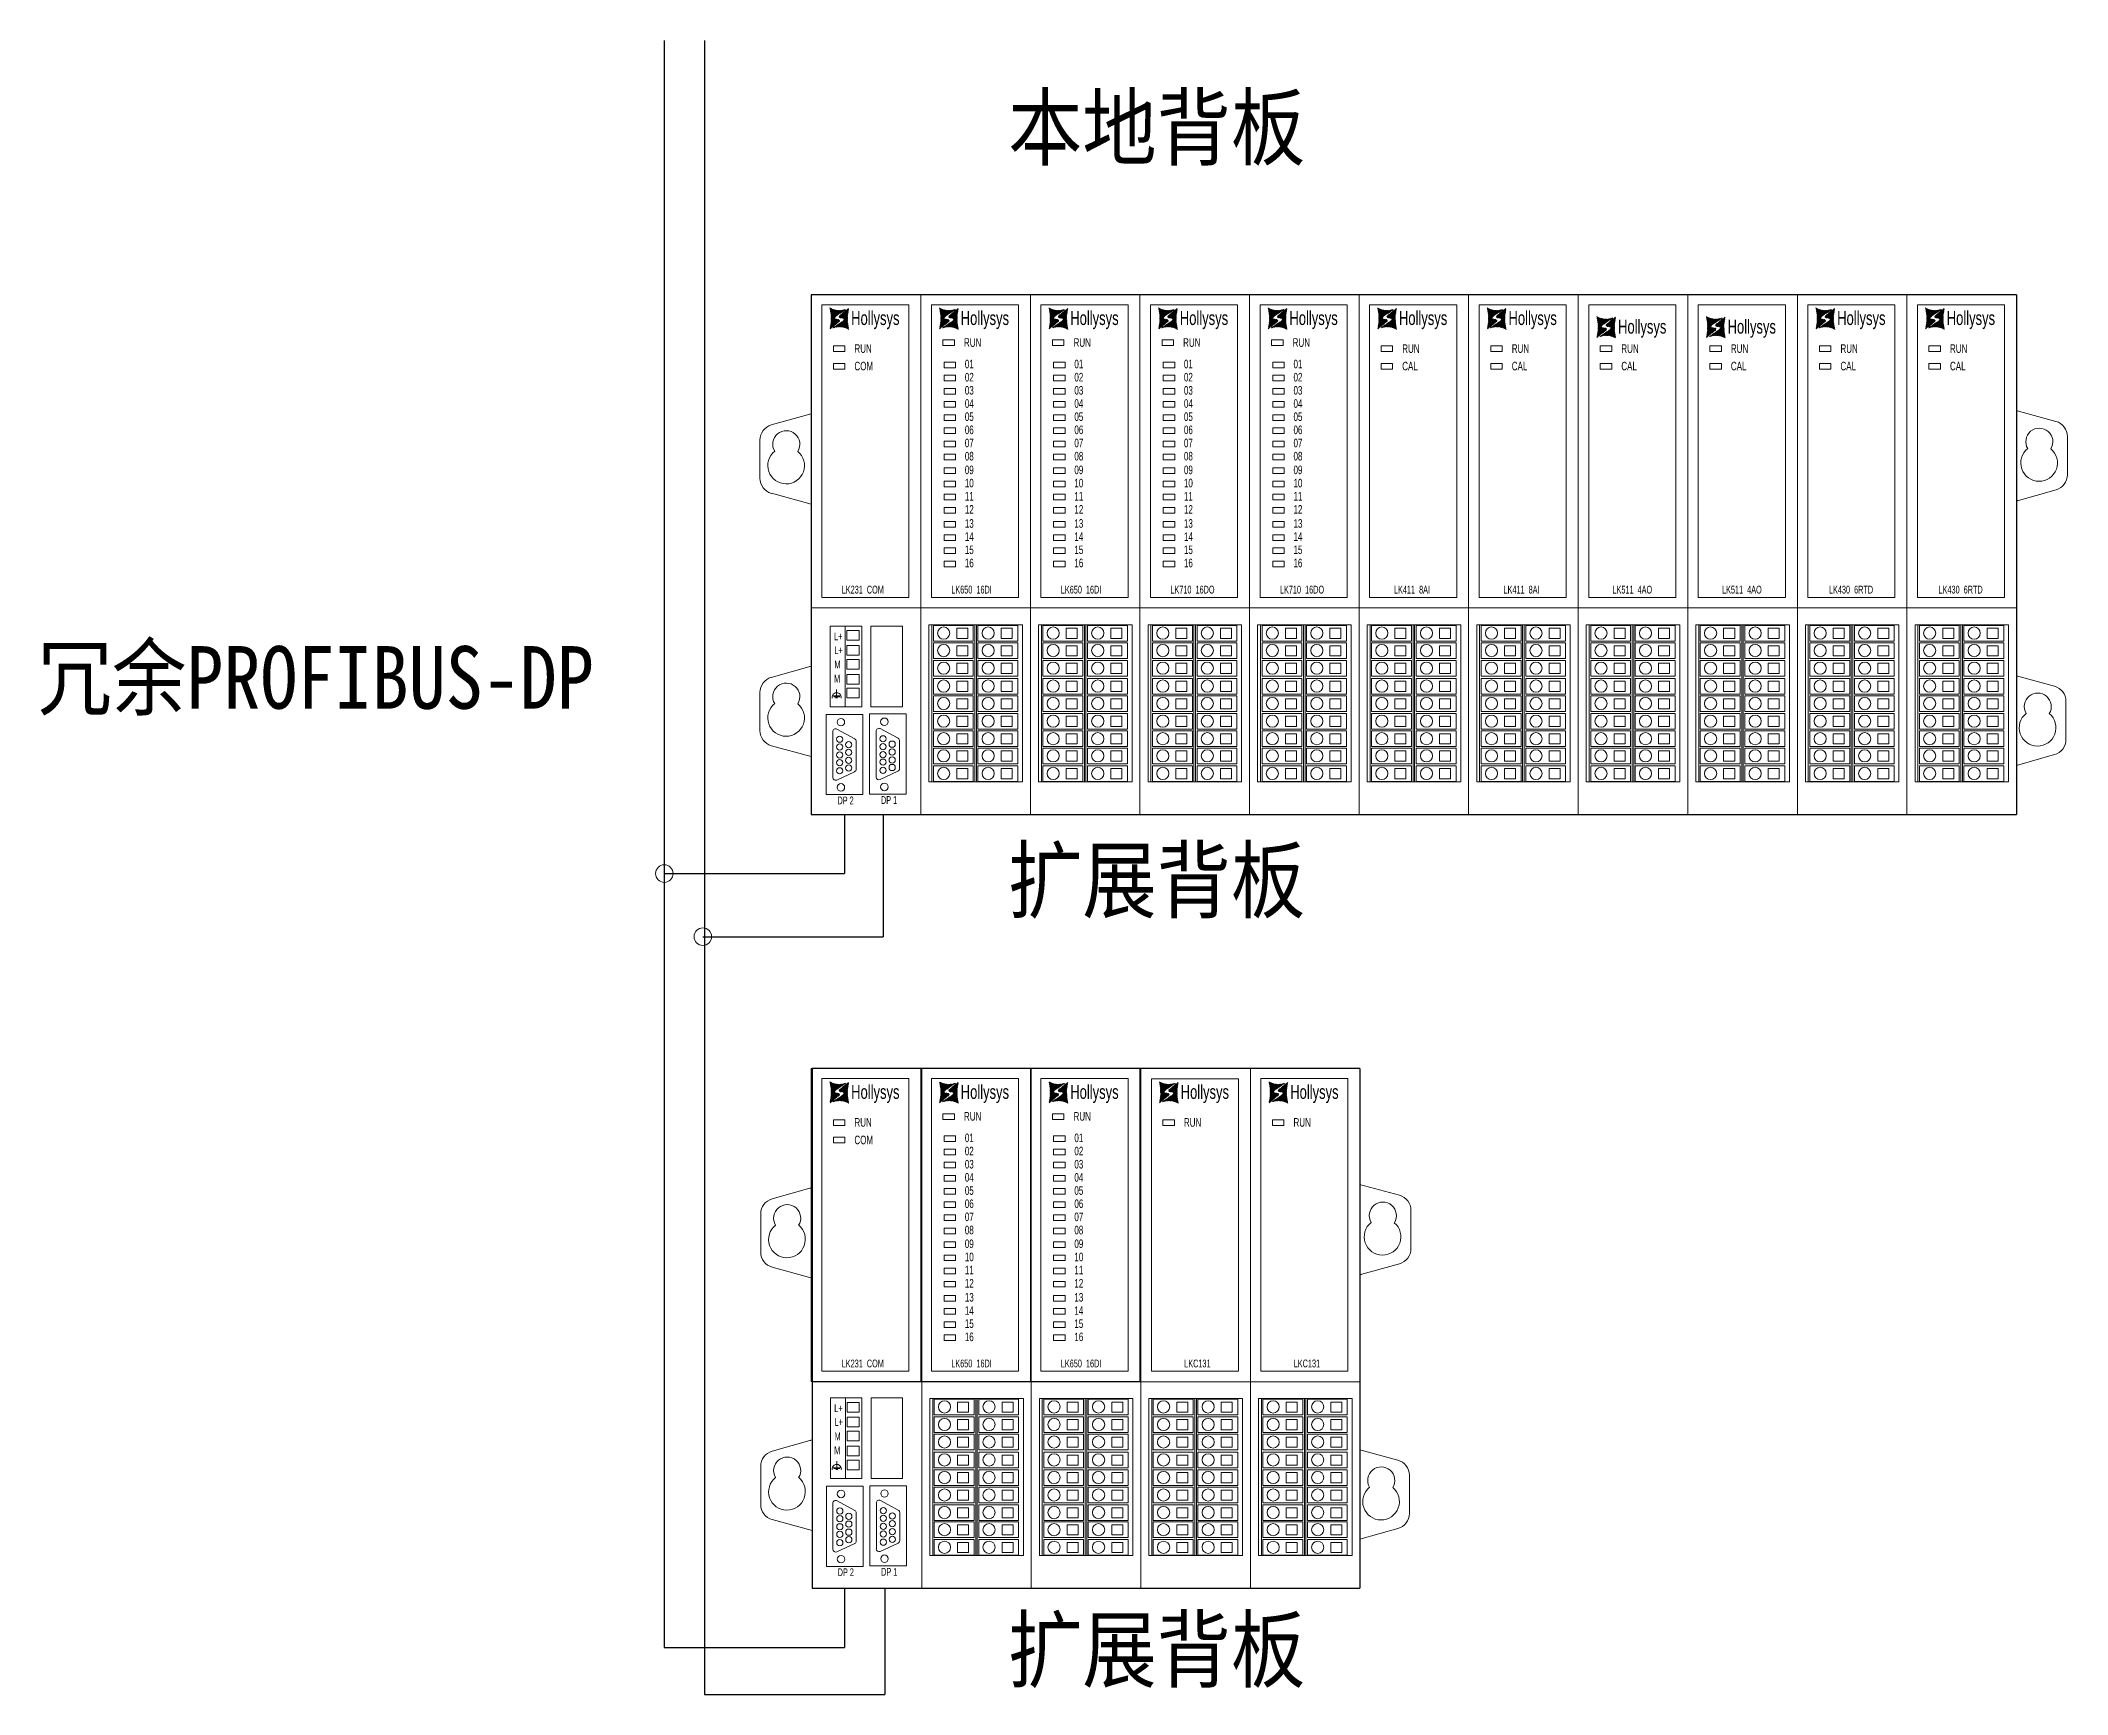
# Model space of a CAD drawing. Header units: millimetres. Extents: x 33157 to 59611, y -29750 to 1750.
# Drawn here: x 58314 to 58961, y 472 to 1000 of the extents above; entities that cross this region are included whole.
import ezdxf

# ---------------------------------------------------------------- set-up
doc = ezdxf.new("R2010")
doc.units = ezdxf.units.MM
doc.layers.get('0').update_dxf_attribs({"lineweight": 18})
doc.layers.add('细实线', color=7, linetype='Continuous', lineweight=20)
doc.styles.add('HZ', font='arial.ttf')
doc.styles.get("Standard").update_dxf_attribs({"font": ''})
doc.styles.add('STYLE1', font='')
doc.styles.get('Standard').set_extended_font_data('宋体')
doc.styles.get('STYLE1').set_extended_font_data('宋体')

msp = doc.modelspace()

# ---------------------------------------------------------------- texts
at = {"color": 0, "style": 'STYLE1', "width": 0.87}
for s, p in [('本地背板', (58622.82, 962.07)), ('冗余PROFIBUS-DP', (58312.83, 786.4)), ('扩展背板', (58622.82, 721.64)), ('扩展背板', (58622.82, 475.89))]:
    msp.add_text(s, height=20, dxfattribs=at).set_placement(p)
at = {"color": 7, "linetype": 'Continuous', "style": 'HZ', "width": 0.67}
for s, height, p in [('Hollysys', 4.432, (58817.7, 906.2)), ('RUN', 2.737, (58818.74, 900.06)), ('CAL', 2.737, (58818.74, 894.47)), ('L+', 2.488, (58567.24, 808.23)), ('L+', 2.488, (58567.35, 803.85)), ('M', 2.49, (58567.24, 794.77)), ('M', 2.49, (58567.35, 799.25)), ('Hollysys', 4.432, (58712.97, 661.78)), ('RUN', 2.737, (58714.01, 652.89)), ('LKC131', 2.488, (58714.09, 576.03)), ('L+', 2.488, (58567.29, 561.73)), ('L+', 2.488, (58567.4, 557.35)), ('M', 2.49, (58567.29, 548.27)), ('M', 2.49, (58567.4, 552.75))]:
    msp.add_text(s, height=height, dxfattribs=at).set_placement(p)
at = {"color": 7, "linetype": 'Continuous', "char_height": 2.4883, "attachment_point": 7, "style": 'HZ'}
for s, insert, width in [('{\\W0.67;LK511  4AO}', (58815.91, 823.15), 18.6242), ('{\\W0.67;DP 2}', (58568.33, 755.85), 7.3136), ('{\\W0.67;DP 1}', (58582.22, 755.98), 6.8561), ('{\\W0.67;DP 2}', (58568.39, 509.35), 7.3136), ('{\\W0.67;DP 1}', (58582.27, 509.48), 6.8561)]:
    msp.add_mtext(s, dxfattribs=dict(at, insert=insert, width=width))

# ---------------------------------------------------------------- blocks, each defined once
blk = doc.blocks.new('*X63')
at = {"color": 0}
for p, q in [((53844.97, 1288.84), (53845.01, 1288.88)), ((53844.99, 1288.71), (53845.11, 1288.83)), ((53845.02, 1288.58), (53845.21, 1288.77)), ((53845.04, 1288.45), (53845.31, 1288.72)), ((53845.06, 1288.32), (53845.42, 1288.67)), ((53845.08, 1288.19), (53845.52, 1288.62)), ((53845, 1282.19), (53847.94, 1285.13)), ((53845.03, 1282.37), (53847.83, 1285.18)), ((53845.06, 1282.55), (53847.71, 1285.2)), ((53845.08, 1282.73), (53847.57, 1285.21)), ((53845.1, 1288.06), (53845.62, 1288.57)), ((53845.11, 1282.91), (53847.43, 1285.23)), ((53845.13, 1287.93), (53845.72, 1288.52)), ((53845.14, 1283.09), (53847.3, 1285.25)), ((53845.15, 1287.8), (53845.82, 1288.47)), ((53845.17, 1287.67), (53845.92, 1288.42)), ((53845.17, 1283.27), (53847.17, 1285.27)), ((53845.19, 1287.54), (53846.04, 1288.39)), ((53845.2, 1283.45), (53847.03, 1285.28)), ((53845.21, 1287.41), (53846.16, 1288.36)), ((53845.23, 1283.63), (53846.9, 1285.31)), ((53845.24, 1287.28), (53846.28, 1288.32)), ((53845.25, 1283.81), (53846.79, 1285.34)), ((53845.26, 1287.15), (53846.4, 1288.29)), ((53845.28, 1287.02), (53846.51, 1288.26)), ((53845.28, 1283.99), (53846.69, 1285.4)), ((53845.3, 1286.89), (53846.63, 1288.22)), ((53845.31, 1284.17), (53846.6, 1285.46)), ((53845.32, 1286.76), (53846.75, 1288.19)), ((53845.34, 1286.62), (53846.87, 1288.15)), ((53845.34, 1286.47), (53847, 1288.13)), ((53845.34, 1286.32), (53847.14, 1288.12)), ((53845.34, 1286.17), (53847.28, 1288.11)), ((53845.34, 1286.02), (53847.42, 1288.09)), ((53845.34, 1285.87), (53847.55, 1288.08)), ((53845.34, 1285.72), (53847.69, 1288.07)), ((53845.34, 1285.57), (53847.83, 1288.06)), ((53845.34, 1285.42), (53847.97, 1288.04)), ((53845.34, 1284.35), (53846.54, 1285.55)), ((53845.35, 1284.81), (53848.64, 1288.11)), ((53845.35, 1284.96), (53848.47, 1288.09)), ((53845.35, 1285.12), (53848.31, 1288.07)), ((53845.35, 1285.27), (53848.14, 1288.06)), ((53845.35, 1284.66), (53846.48, 1285.79)), ((53845.35, 1284.51), (53846.49, 1285.65)), ((53845.86, 1282.9), (53848, 1285.04)), ((53846.73, 1283.62), (53848.02, 1284.91)), ((53847.25, 1286.56), (53848.81, 1288.12)), ((53847.6, 1284.34), (53847.96, 1284.7)), ((53847.71, 1286.87), (53848.98, 1288.14)), ((53848.16, 1287.17), (53849.17, 1288.18)), ((53848.62, 1287.48), (53849.39, 1288.25)), ((53849.08, 1287.79), (53849.6, 1288.31)), ((53849.54, 1288.09), (53849.82, 1288.37)), ((53850, 1288.4), (53850.03, 1288.44))]:
    blk.add_line(p, q, dxfattribs=at)
blk = doc.blocks.new('*X64')
at = {"color": 0}
for p, q in [((53848, 1285.8), (53850.93, 1288.72)), ((53845.93, 1282.51), (53846, 1282.58)), ((53846.14, 1282.57), (53846.46, 1282.89)), ((53846.36, 1282.64), (53846.91, 1283.19)), ((53846.57, 1282.7), (53847.37, 1283.5)), ((53846.79, 1282.76), (53847.83, 1283.81)), ((53846.97, 1282.8), (53848.29, 1284.11)), ((53847.14, 1282.82), (53848.75, 1284.42)), ((53847.31, 1282.83), (53850.58, 1286.1)), ((53847.48, 1282.85), (53850.58, 1285.95)), ((53847.65, 1282.87), (53850.58, 1285.8)), ((53847.82, 1282.88), (53850.58, 1285.65)), ((53847.91, 1286.01), (53849.32, 1287.42)), ((53847.93, 1285.88), (53850.19, 1288.14)), ((53847.94, 1286.2), (53848.45, 1286.7)), ((53847.98, 1282.89), (53850.58, 1285.5)), ((53848.11, 1285.76), (53850.9, 1288.54)), ((53848.12, 1282.88), (53850.58, 1285.35)), ((53848.24, 1285.74), (53850.87, 1288.36)), ((53848.25, 1282.87), (53850.59, 1285.2)), ((53848.38, 1285.72), (53850.84, 1288.18)), ((53848.39, 1282.85), (53850.59, 1285.05)), ((53848.51, 1285.7), (53850.81, 1288)), ((53848.53, 1282.84), (53850.59, 1284.9)), ((53848.65, 1285.69), (53850.78, 1287.82)), ((53848.67, 1282.83), (53850.59, 1284.74)), ((53848.78, 1285.67), (53850.76, 1287.64)), ((53848.81, 1282.82), (53850.59, 1284.59)), ((53848.92, 1285.65), (53850.73, 1287.46)), ((53848.95, 1282.8), (53850.59, 1284.44)), ((53849.04, 1285.63), (53850.7, 1287.28)), ((53849.08, 1282.78), (53850.59, 1284.29)), ((53849.16, 1285.59), (53850.67, 1287.1)), ((53849.19, 1282.74), (53850.61, 1284.16)), ((53849.25, 1285.53), (53850.64, 1286.92)), ((53849.31, 1282.71), (53850.63, 1284.03)), ((53849.33, 1285.46), (53850.61, 1286.74)), ((53849.4, 1285.38), (53850.58, 1286.56)), ((53849.43, 1282.68), (53850.65, 1283.9)), ((53849.44, 1285.27), (53850.58, 1286.4)), ((53849.45, 1285.12), (53850.58, 1286.25)), ((53849.55, 1282.64), (53850.67, 1283.77)), ((53849.67, 1282.61), (53850.7, 1283.64)), ((53849.79, 1282.58), (53850.72, 1283.51)), ((53849.9, 1282.54), (53850.74, 1283.38)), ((53850.02, 1282.51), (53850.76, 1283.25)), ((53850.12, 1282.46), (53850.78, 1283.12)), ((53850.22, 1282.41), (53850.81, 1282.99)), ((53850.32, 1282.36), (53850.83, 1282.86)), ((53850.43, 1282.31), (53850.85, 1282.73)), ((53850.53, 1282.26), (53850.87, 1282.6)), ((53850.63, 1282.21), (53850.89, 1282.47)), ((53850.73, 1282.16), (53850.92, 1282.34)), ((53850.83, 1282.1), (53850.94, 1282.21)), ((53850.93, 1282.05), (53850.96, 1282.08))]:
    blk.add_line(p, q, dxfattribs=at)
blk = doc.blocks.new('LK650')
at = {"layer": '细实线'}
for points in [[(53839.01, 1293.13), (53839.01, 1193.13), (53874.01, 1193.13), (53874.01, 1293.13)], [(53842.38, 1289.9), (53842.38, 1196.45), (53870.18, 1196.45), (53870.18, 1289.9)], [(53846.05, 1278.7), (53846.05, 1276.9), (53849.73, 1276.9), (53849.73, 1278.7)], [(53846.42, 1271.6), (53846.42, 1269.8), (53850.1, 1269.8), (53850.1, 1271.6)], [(53846.42, 1267.39), (53846.42, 1265.59), (53850.1, 1265.59), (53850.1, 1267.39)], [(53846.42, 1263.19), (53846.42, 1261.39), (53850.1, 1261.39), (53850.1, 1263.19)], [(53846.42, 1258.98), (53846.42, 1257.18), (53850.1, 1257.18), (53850.1, 1258.98)], [(53846.42, 1254.78), (53846.42, 1252.97), (53850.1, 1252.97), (53850.1, 1254.78)], [(53846.42, 1250.57), (53846.42, 1248.77), (53850.1, 1248.77), (53850.1, 1250.57)], [(53846.42, 1246.37), (53846.42, 1244.56), (53850.1, 1244.56), (53850.1, 1246.37)], [(53846.42, 1242.16), (53846.42, 1240.36), (53850.1, 1240.36), (53850.1, 1242.16)], [(53846.42, 1237.78), (53846.42, 1235.98), (53850.1, 1235.98), (53850.1, 1237.78)], [(53846.42, 1233.57), (53846.42, 1231.77), (53850.1, 1231.77), (53850.1, 1233.57)], [(53846.42, 1229.37), (53846.42, 1227.57), (53850.1, 1227.57), (53850.1, 1229.37)], [(53846.42, 1225.16), (53846.42, 1223.36), (53850.1, 1223.36), (53850.1, 1225.16)], [(53846.42, 1220.67), (53846.42, 1218.87), (53850.1, 1218.87), (53850.1, 1220.67)], [(53846.42, 1216.46), (53846.42, 1214.66), (53850.1, 1214.66), (53850.1, 1216.46)], [(53846.42, 1212.26), (53846.42, 1210.46), (53850.1, 1210.46), (53850.1, 1212.26)], [(53846.42, 1208.05), (53846.42, 1206.25), (53850.1, 1206.25), (53850.1, 1208.05)]]:
    blk.add_lwpolyline(points, close=True, dxfattribs=at)
at = {"color": 0}
for name in ['*X63', '*X64']:
    blk.add_blockref(name, (0, 0), dxfattribs=at)
at = {"color": 7, "linetype": 'Continuous', "style": 'HZ', "width": 0.67}
for s, height, p in [('Hollysys', 4.432, (53851.74, 1283.44)), ('RUN', 2.737, (53852.78, 1276.48)), ('01', 2.737, (53853.05, 1269.62)), ('02', 2.737, (53853.05, 1265.41)), ('03', 2.737, (53853.05, 1261.21)), ('04', 2.737, (53853.05, 1257)), ('05', 2.737, (53853.05, 1252.8)), ('06', 2.737, (53853.05, 1248.59)), ('07', 2.737, (53853.05, 1244.39)), ('08', 2.737, (53853.05, 1240.18)), ('09', 2.737, (53853.05, 1235.8)), ('10', 2.737, (53853.05, 1231.59)), ('11', 2.737, (53853.05, 1227.39)), ('12', 2.737, (53853.05, 1223.18)), ('13', 2.737, (53853.05, 1218.69)), ('14', 2.737, (53853.05, 1214.48)), ('15', 2.737, (53853.05, 1210.28)), ('16', 2.737, (53853.05, 1206.07))]:
    blk.add_text(s, height=height, dxfattribs=at).set_placement(p)
at = {"color": 7, "linetype": 'Continuous', "insert": (53848.72, 1197.65), "char_height": 2.4883, "width": 18.851, "attachment_point": 7, "style": 'HZ'}
blk.add_mtext('{\\W0.67;LK650  16DI}', dxfattribs=at)
blk = doc.blocks.new('*X48')
at = {"color": 0}
for p, q in [((53697.47, 288.84), (53697.51, 288.88)), ((53697.49, 288.71), (53697.61, 288.83)), ((53697.5, 282.19), (53700.44, 285.13)), ((53697.52, 288.58), (53697.71, 288.77)), ((53697.53, 282.37), (53700.33, 285.18)), ((53697.54, 288.45), (53697.81, 288.72)), ((53697.56, 288.32), (53697.92, 288.67)), ((53697.56, 282.55), (53700.21, 285.2)), ((53697.58, 288.19), (53698.02, 288.62)), ((53697.58, 282.73), (53700.07, 285.21)), ((53697.6, 288.06), (53698.12, 288.57)), ((53697.61, 282.91), (53699.93, 285.23)), ((53697.63, 287.93), (53698.22, 288.52)), ((53697.64, 283.09), (53699.8, 285.25)), ((53697.65, 287.8), (53698.32, 288.47)), ((53697.67, 287.67), (53698.42, 288.42)), ((53697.67, 283.27), (53699.67, 285.27)), ((53697.69, 287.54), (53698.54, 288.39)), ((53697.7, 283.45), (53699.53, 285.28)), ((53697.71, 287.41), (53698.66, 288.36)), ((53697.73, 283.63), (53699.4, 285.31)), ((53697.74, 287.28), (53698.78, 288.32)), ((53697.75, 283.81), (53699.29, 285.34)), ((53697.76, 287.15), (53698.9, 288.29)), ((53697.78, 287.02), (53699.01, 288.26)), ((53697.78, 283.99), (53699.19, 285.4)), ((53697.8, 286.89), (53699.13, 288.22)), ((53697.81, 284.17), (53699.1, 285.46)), ((53697.82, 286.76), (53699.25, 288.19)), ((53697.84, 286.62), (53699.37, 288.16)), ((53697.84, 286.47), (53699.5, 288.13)), ((53697.84, 286.32), (53699.64, 288.12)), ((53697.84, 286.17), (53699.78, 288.11)), ((53697.84, 286.02), (53699.92, 288.09)), ((53697.84, 285.87), (53700.05, 288.08)), ((53697.84, 285.72), (53700.19, 288.07)), ((53697.84, 285.57), (53700.33, 288.06)), ((53697.84, 285.42), (53700.47, 288.04)), ((53697.84, 284.35), (53699.04, 285.55)), ((53697.85, 284.81), (53701.14, 288.11)), ((53697.85, 284.96), (53700.97, 288.09)), ((53697.85, 285.12), (53700.81, 288.07)), ((53697.85, 285.27), (53700.64, 288.06)), ((53697.85, 284.66), (53698.98, 285.79)), ((53697.85, 284.51), (53698.99, 285.65)), ((53698.36, 282.9), (53700.5, 285.04)), ((53699.75, 286.56), (53701.31, 288.12)), ((53700.21, 286.87), (53701.48, 288.14)), ((53700.66, 287.17), (53701.67, 288.18)), ((53701.12, 287.48), (53701.89, 288.25)), ((53701.58, 287.79), (53702.1, 288.31)), ((53702.04, 288.09), (53702.32, 288.37)), ((53702.5, 288.4), (53702.53, 288.44)), ((53699.23, 283.62), (53700.52, 284.91)), ((53700.1, 284.34), (53700.46, 284.7))]:
    blk.add_line(p, q, dxfattribs=at)
blk = doc.blocks.new('*X49')
at = {"color": 0}
for p, q in [((53699.81, 282.83), (53703.08, 286.1)), ((53699.98, 282.85), (53703.08, 285.95)), ((53700.15, 282.87), (53703.08, 285.8)), ((53700.32, 282.88), (53703.08, 285.65)), ((53700.41, 286.01), (53701.82, 287.42)), ((53700.43, 285.88), (53702.69, 288.14)), ((53700.44, 286.2), (53700.95, 286.7)), ((53700.48, 282.89), (53703.08, 285.5)), ((53700.5, 285.8), (53703.43, 288.72)), ((53700.61, 285.76), (53703.4, 288.54)), ((53700.62, 282.88), (53703.08, 285.35)), ((53700.74, 285.74), (53703.37, 288.36)), ((53700.75, 282.87), (53703.09, 285.2)), ((53700.88, 285.72), (53703.34, 288.18)), ((53700.89, 282.85), (53703.09, 285.05)), ((53701.01, 285.7), (53703.31, 288)), ((53701.15, 285.69), (53703.28, 287.82)), ((53701.28, 285.67), (53703.26, 287.64)), ((53701.42, 285.65), (53703.23, 287.46)), ((53701.54, 285.63), (53703.2, 287.28)), ((53701.66, 285.59), (53703.17, 287.1)), ((53701.75, 285.53), (53703.14, 286.92)), ((53701.83, 285.46), (53703.11, 286.74)), ((53701.9, 285.38), (53703.08, 286.56)), ((53701.94, 285.27), (53703.08, 286.4)), ((53701.95, 285.12), (53703.08, 286.25)), ((53698.43, 282.51), (53698.5, 282.58)), ((53698.64, 282.57), (53698.96, 282.89)), ((53698.86, 282.64), (53699.41, 283.19)), ((53699.07, 282.7), (53699.87, 283.5)), ((53699.29, 282.76), (53700.33, 283.81)), ((53699.47, 282.8), (53700.79, 284.11)), ((53699.64, 282.82), (53701.25, 284.42)), ((53701.03, 282.84), (53703.09, 284.9)), ((53701.17, 282.83), (53703.09, 284.74)), ((53701.31, 282.82), (53703.09, 284.59)), ((53701.45, 282.8), (53703.09, 284.44)), ((53701.58, 282.78), (53703.09, 284.29)), ((53701.69, 282.74), (53703.11, 284.16)), ((53701.81, 282.71), (53703.13, 284.03)), ((53701.93, 282.68), (53703.15, 283.9)), ((53702.05, 282.64), (53703.17, 283.77)), ((53702.17, 282.61), (53703.2, 283.64)), ((53702.29, 282.58), (53703.22, 283.51)), ((53702.4, 282.54), (53703.24, 283.38)), ((53702.52, 282.51), (53703.26, 283.25)), ((53702.62, 282.46), (53703.28, 283.12)), ((53702.72, 282.41), (53703.31, 282.99)), ((53702.82, 282.36), (53703.33, 282.86)), ((53702.93, 282.31), (53703.35, 282.73)), ((53703.03, 282.26), (53703.37, 282.6)), ((53703.13, 282.21), (53703.39, 282.47)), ((53703.23, 282.16), (53703.42, 282.34)), ((53703.33, 282.1), (53703.44, 282.21)), ((53703.43, 282.05), (53703.46, 282.08))]:
    blk.add_line(p, q, dxfattribs=at)
blk = doc.blocks.new('LK231')
at = {"layer": '细实线'}
for points in [[(53691.51, 293.13), (53691.51, 193.13), (53726.51, 193.13), (53726.51, 293.13)], [(53694.88, 289.9), (53694.88, 196.46), (53722.68, 196.46), (53722.68, 289.9)], [(53698.55, 276.78), (53698.55, 274.98), (53702.23, 274.98), (53702.23, 276.78)], [(53698.55, 271.18), (53698.55, 269.38), (53702.23, 269.38), (53702.23, 271.18)]]:
    blk.add_lwpolyline(points, close=True, dxfattribs=at)
at = {"color": 0}
for name in ['*X48', '*X49']:
    blk.add_blockref(name, (0, 0), dxfattribs=at)
at = {"color": 7, "linetype": 'Continuous', "style": 'HZ', "width": 0.67}
for s, height, p in [('Hollysys', 4.432, (53704.24, 283.44)), ('RUN', 2.737, (53705.28, 274.56)), ('COM', 2.737, (53705.28, 268.96))]:
    blk.add_text(s, height=height, dxfattribs=at).set_placement(p)
at = {"color": 7, "linetype": 'Continuous', "insert": (53701.22, 197.65), "char_height": 2.4883, "width": 19.6744, "attachment_point": 7, "style": 'HZ'}
blk.add_mtext('{\\W0.67;LK231  COM}', dxfattribs=at)
blk = doc.blocks.new('*X36')
at = {"color": 0}
for p, q in [((54290.41, 886.01), (54291.82, 887.42)), ((54290.43, 885.88), (54292.69, 888.14)), ((54290.5, 885.8), (54293.43, 888.72)), ((54290.61, 885.76), (54293.4, 888.54)), ((54290.74, 885.74), (54293.37, 888.36)), ((54290.88, 885.72), (54293.34, 888.18)), ((54291.01, 885.7), (54293.31, 888)), ((54291.15, 885.69), (54293.28, 887.82)), ((54291.28, 885.67), (54293.26, 887.64)), ((54291.42, 885.65), (54293.23, 887.46)), ((54291.54, 885.63), (54293.2, 887.28)), ((54288.43, 882.51), (54288.5, 882.58)), ((54288.64, 882.57), (54288.96, 882.89)), ((54288.86, 882.64), (54289.41, 883.19)), ((54289.07, 882.7), (54289.87, 883.5)), ((54289.29, 882.76), (54290.33, 883.81)), ((54289.47, 882.8), (54290.79, 884.11)), ((54289.64, 882.82), (54291.25, 884.42)), ((54289.81, 882.83), (54293.08, 886.1)), ((54289.98, 882.85), (54293.08, 885.95)), ((54290.15, 882.87), (54293.08, 885.8)), ((54290.32, 882.88), (54293.08, 885.65)), ((54290.44, 886.2), (54290.95, 886.7)), ((54290.48, 882.89), (54293.08, 885.5)), ((54290.62, 882.88), (54293.08, 885.35)), ((54290.75, 882.87), (54293.09, 885.2)), ((54290.89, 882.85), (54293.09, 885.05)), ((54291.03, 882.84), (54293.09, 884.9)), ((54291.17, 882.83), (54293.09, 884.74)), ((54291.31, 882.82), (54293.09, 884.59)), ((54291.45, 882.8), (54293.09, 884.44)), ((54291.58, 882.78), (54293.09, 884.29)), ((54291.66, 885.59), (54293.17, 887.1)), ((54291.69, 882.74), (54293.11, 884.16)), ((54291.75, 885.53), (54293.14, 886.92)), ((54291.81, 882.71), (54293.13, 884.03)), ((54291.83, 885.46), (54293.11, 886.74)), ((54291.9, 885.38), (54293.08, 886.56)), ((54291.93, 882.68), (54293.15, 883.9)), ((54291.94, 885.27), (54293.08, 886.4)), ((54291.95, 885.12), (54293.08, 886.25)), ((54292.05, 882.64), (54293.17, 883.77)), ((54292.17, 882.61), (54293.2, 883.64)), ((54292.29, 882.58), (54293.22, 883.51)), ((54292.4, 882.54), (54293.24, 883.38)), ((54292.52, 882.51), (54293.26, 883.25)), ((54292.62, 882.46), (54293.28, 883.12)), ((54292.72, 882.41), (54293.31, 882.99)), ((54292.82, 882.36), (54293.33, 882.86)), ((54292.93, 882.31), (54293.35, 882.73)), ((54293.03, 882.26), (54293.37, 882.6)), ((54293.13, 882.21), (54293.39, 882.47)), ((54293.23, 882.16), (54293.42, 882.34)), ((54293.33, 882.1), (54293.44, 882.21)), ((54293.43, 882.05), (54293.46, 882.08))]:
    blk.add_line(p, q, dxfattribs=at)
blk = doc.blocks.new('*X37')
at = {"color": 0}
for p, q in [((54287.47, 888.84), (54287.51, 888.88)), ((54287.49, 888.71), (54287.61, 888.83)), ((54287.52, 888.58), (54287.71, 888.77)), ((54287.54, 888.45), (54287.81, 888.72)), ((54287.56, 888.32), (54287.92, 888.67)), ((54287.58, 888.19), (54288.02, 888.62)), ((54287.6, 888.06), (54288.12, 888.57)), ((54287.63, 887.93), (54288.22, 888.52)), ((54287.65, 887.8), (54288.32, 888.47)), ((54287.67, 887.67), (54288.42, 888.42)), ((54287.69, 887.54), (54288.54, 888.39)), ((54287.71, 887.41), (54288.66, 888.36)), ((54287.74, 887.28), (54288.78, 888.32)), ((54287.76, 887.15), (54288.9, 888.29)), ((54287.78, 887.02), (54289.01, 888.26)), ((54287.8, 886.89), (54289.13, 888.22)), ((54287.82, 886.76), (54289.25, 888.19)), ((54287.84, 886.62), (54289.37, 888.16)), ((54287.84, 886.47), (54289.5, 888.13)), ((54287.84, 886.32), (54289.64, 888.12)), ((54287.84, 886.17), (54289.78, 888.11)), ((54287.84, 886.02), (54289.92, 888.09)), ((54287.84, 885.87), (54290.05, 888.08)), ((54287.84, 885.72), (54290.19, 888.07)), ((54287.84, 885.57), (54290.33, 888.06)), ((54287.84, 885.42), (54290.47, 888.04)), ((54287.85, 884.81), (54291.14, 888.11)), ((54287.85, 884.96), (54290.97, 888.09)), ((54287.85, 885.12), (54290.81, 888.07)), ((54287.85, 885.27), (54290.64, 888.06)), ((54289.75, 886.56), (54291.31, 888.12)), ((54290.21, 886.87), (54291.48, 888.14)), ((54290.66, 887.17), (54291.67, 888.18)), ((54291.12, 887.48), (54291.89, 888.25)), ((54291.58, 887.79), (54292.1, 888.31)), ((54292.04, 888.09), (54292.32, 888.37)), ((54292.5, 888.4), (54292.53, 888.44)), ((54287.5, 882.19), (54290.44, 885.13)), ((54287.53, 882.37), (54290.33, 885.18)), ((54287.56, 882.55), (54290.21, 885.2)), ((54287.58, 882.73), (54290.07, 885.21)), ((54287.61, 882.91), (54289.93, 885.23)), ((54287.64, 883.09), (54289.8, 885.25)), ((54287.67, 883.27), (54289.67, 885.27)), ((54287.7, 883.45), (54289.53, 885.28)), ((54287.73, 883.63), (54289.4, 885.31)), ((54287.75, 883.81), (54289.29, 885.34)), ((54287.78, 883.99), (54289.19, 885.4)), ((54287.81, 884.17), (54289.1, 885.46)), ((54287.84, 884.35), (54289.04, 885.55)), ((54287.85, 884.66), (54288.98, 885.79)), ((54287.85, 884.51), (54288.99, 885.65)), ((54288.36, 882.9), (54290.5, 885.04)), ((54289.23, 883.62), (54290.52, 884.91)), ((54290.1, 884.34), (54290.46, 884.7))]:
    blk.add_line(p, q, dxfattribs=at)
blk = doc.blocks.new('LK430')
at = {"layer": '细实线'}
for points in [[(54281.51, 893.13), (54281.51, 793.13), (54316.51, 793.13), (54316.51, 893.13)], [(54284.88, 889.9), (54284.88, 796.45), (54312.68, 796.45), (54312.68, 889.9)], [(54288.55, 876.78), (54288.55, 874.98), (54292.23, 874.98), (54292.23, 876.78)], [(54288.55, 871.18), (54288.55, 869.38), (54292.23, 869.38), (54292.23, 871.18)]]:
    blk.add_lwpolyline(points, close=True, dxfattribs=at)
at = {"color": 0}
for name in ['*X37', '*X36']:
    blk.add_blockref(name, (0, 0), dxfattribs=at)
at = {"color": 7, "linetype": 'Continuous', "style": 'HZ', "width": 0.67}
for s, height, p in [('Hollysys', 4.432, (54294.24, 883.44)), ('RUN', 2.737, (54295.28, 874.55)), ('CAL', 2.737, (54295.28, 868.96))]:
    blk.add_text(s, height=height, dxfattribs=at).set_placement(p)
at = {"color": 7, "linetype": 'Continuous', "insert": (54291.62, 797.65), "char_height": 2.4883, "width": 20.7228, "attachment_point": 7, "style": 'HZ'}
blk.add_mtext('{\\W0.67;LK430  6RTD}', dxfattribs=at)
blk = doc.blocks.new('*X42')
at = {"color": 0}
for p, q in [((53846.14, 679.82), (53846.46, 680.14)), ((53846.36, 679.89), (53846.91, 680.44)), ((53846.57, 679.95), (53847.37, 680.75)), ((53846.79, 680.01), (53847.83, 681.06)), ((53846.97, 680.05), (53848.29, 681.36)), ((53847.14, 680.07), (53848.75, 681.67)), ((53847.31, 680.08), (53850.58, 683.35)), ((53847.48, 680.1), (53850.58, 683.2)), ((53847.65, 680.12), (53850.58, 683.05)), ((53847.82, 680.13), (53850.58, 682.9)), ((53847.91, 683.26), (53849.32, 684.67)), ((53847.93, 683.13), (53850.19, 685.39)), ((53847.94, 683.45), (53848.45, 683.95)), ((53847.98, 680.14), (53850.58, 682.75)), ((53848, 683.05), (53850.93, 685.97)), ((53848.11, 683.01), (53850.9, 685.79)), ((53848.12, 680.13), (53850.58, 682.6)), ((53848.24, 682.99), (53850.87, 685.61)), ((53848.25, 680.12), (53850.59, 682.45)), ((53848.38, 682.97), (53850.84, 685.43)), ((53848.39, 680.1), (53850.59, 682.3)), ((53848.51, 682.95), (53850.81, 685.25)), ((53848.53, 680.09), (53850.59, 682.15)), ((53848.65, 682.94), (53850.78, 685.07)), ((53848.67, 680.08), (53850.59, 681.99)), ((53848.78, 682.92), (53850.76, 684.89)), ((53848.81, 680.07), (53850.59, 681.84)), ((53848.92, 682.9), (53850.73, 684.71)), ((53848.95, 680.05), (53850.59, 681.69)), ((53849.04, 682.88), (53850.7, 684.53)), ((53849.08, 680.03), (53850.59, 681.54)), ((53849.16, 682.84), (53850.67, 684.35)), ((53849.19, 679.99), (53850.61, 681.41)), ((53849.25, 682.78), (53850.64, 684.17)), ((53849.31, 679.96), (53850.63, 681.28)), ((53849.33, 682.71), (53850.61, 683.99)), ((53849.4, 682.63), (53850.58, 683.81)), ((53849.43, 679.93), (53850.65, 681.15)), ((53849.44, 682.52), (53850.58, 683.65)), ((53849.45, 682.37), (53850.58, 683.5)), ((53849.55, 679.89), (53850.67, 681.02)), ((53849.67, 679.86), (53850.7, 680.89)), ((53849.79, 679.83), (53850.72, 680.76)), ((53849.9, 679.79), (53850.74, 680.63)), ((53850.02, 679.76), (53850.76, 680.5)), ((53850.12, 679.71), (53850.78, 680.37)), ((53850.22, 679.66), (53850.81, 680.24)), ((53850.32, 679.61), (53850.83, 680.11)), ((53850.43, 679.56), (53850.85, 679.98)), ((53845.93, 679.76), (53846, 679.83)), ((53850.53, 679.51), (53850.87, 679.85)), ((53850.63, 679.46), (53850.89, 679.72)), ((53850.73, 679.41), (53850.92, 679.59)), ((53850.83, 679.35), (53850.94, 679.46)), ((53850.93, 679.3), (53850.96, 679.33))]:
    blk.add_line(p, q, dxfattribs=at)
blk = doc.blocks.new('*X43')
at = {"color": 0}
for p, q in [((53844.97, 686.09), (53845.01, 686.13)), ((53844.99, 685.96), (53845.11, 686.08)), ((53845, 679.44), (53847.94, 682.38)), ((53845.02, 685.83), (53845.21, 686.03)), ((53845.03, 679.62), (53847.83, 682.43)), ((53845.04, 685.7), (53845.31, 685.97)), ((53845.06, 685.57), (53845.42, 685.92)), ((53845.06, 679.8), (53847.71, 682.45)), ((53845.08, 685.44), (53845.52, 685.87)), ((53845.08, 679.98), (53847.57, 682.46)), ((53845.1, 685.31), (53845.62, 685.82)), ((53845.11, 680.16), (53847.43, 682.48)), ((53845.13, 685.18), (53845.72, 685.77)), ((53845.14, 680.34), (53847.3, 682.5)), ((53845.15, 685.05), (53845.82, 685.72)), ((53845.17, 684.92), (53845.92, 685.67)), ((53845.17, 680.52), (53847.17, 682.52)), ((53845.19, 684.79), (53846.04, 685.64)), ((53845.2, 680.7), (53847.03, 682.53)), ((53845.21, 684.66), (53846.16, 685.61)), ((53845.23, 680.88), (53846.9, 682.56)), ((53845.24, 684.53), (53846.28, 685.57)), ((53845.25, 681.06), (53846.79, 682.59)), ((53845.26, 684.4), (53846.4, 685.54)), ((53845.28, 684.27), (53846.51, 685.51)), ((53845.28, 681.24), (53846.69, 682.65)), ((53845.3, 684.14), (53846.63, 685.47)), ((53845.31, 681.42), (53846.6, 682.71)), ((53845.32, 684.01), (53846.75, 685.44)), ((53845.34, 683.87), (53846.87, 685.41)), ((53845.34, 683.72), (53847, 685.38)), ((53845.34, 683.57), (53847.14, 685.37)), ((53845.34, 683.42), (53847.28, 685.36)), ((53845.34, 683.27), (53847.42, 685.34)), ((53845.34, 683.12), (53847.55, 685.33)), ((53845.34, 682.97), (53847.69, 685.32)), ((53845.34, 682.82), (53847.83, 685.31)), ((53845.34, 682.67), (53847.97, 685.29)), ((53845.34, 681.6), (53846.54, 682.8)), ((53845.35, 682.06), (53848.64, 685.36)), ((53845.35, 682.21), (53848.47, 685.34)), ((53845.35, 682.37), (53848.31, 685.32)), ((53845.35, 682.52), (53848.14, 685.31)), ((53845.35, 681.91), (53846.48, 683.04)), ((53845.35, 681.76), (53846.49, 682.9)), ((53845.86, 680.15), (53848, 682.29)), ((53846.73, 680.87), (53848.02, 682.16)), ((53847.25, 683.81), (53848.81, 685.37)), ((53847.6, 681.59), (53847.96, 681.95)), ((53847.71, 684.12), (53848.98, 685.39)), ((53848.16, 684.43), (53849.17, 685.43)), ((53848.62, 684.73), (53849.39, 685.5)), ((53849.08, 685.04), (53849.6, 685.56)), ((53849.54, 685.34), (53849.82, 685.62)), ((53850, 685.65), (53850.03, 685.69))]:
    blk.add_line(p, q, dxfattribs=at)
blk = doc.blocks.new('LK511')
at = {"layer": '细实线'}
for points in [[(53839.01, 693.13), (53839.01, 593.13), (53874.01, 593.13), (53874.01, 693.13)], [(53842.38, 689.9), (53842.38, 596.45), (53870.18, 596.45), (53870.18, 689.9)], [(53846.05, 676.78), (53846.05, 674.98), (53849.73, 674.98), (53849.73, 676.78)], [(53846.05, 671.18), (53846.05, 669.38), (53849.73, 669.38), (53849.73, 671.18)]]:
    blk.add_lwpolyline(points, close=True, dxfattribs=at)
at = {"color": 0}
for name in ['*X43', '*X42']:
    blk.add_blockref(name, (0, 0), dxfattribs=at)
at = {"color": 7, "linetype": 'Continuous', "style": 'HZ', "width": 0.67}
for s, height, p in [('Hollysys', 4.432, (53851.74, 680.69)), ('RUN', 2.737, (53852.78, 674.55)), ('CAL', 2.737, (53852.78, 668.96))]:
    blk.add_text(s, height=height, dxfattribs=at).set_placement(p)
at = {"color": 7, "linetype": 'Continuous', "insert": (53849.95, 597.65), "char_height": 2.4883, "width": 18.6242, "attachment_point": 7, "style": 'HZ'}
blk.add_mtext('{\\W0.67;LK511  4AO}', dxfattribs=at)
blk = doc.blocks.new('*X33')
at = {"color": 0}
for p, q in [((53844.97, 888.84), (53845.01, 888.88)), ((53844.99, 888.71), (53845.11, 888.83)), ((53845.02, 888.58), (53845.21, 888.77)), ((53845.04, 888.45), (53845.31, 888.72)), ((53845.06, 888.32), (53845.42, 888.67)), ((53845.08, 888.19), (53845.52, 888.62)), ((53845.1, 888.06), (53845.62, 888.57)), ((53845.13, 887.93), (53845.72, 888.52)), ((53845.15, 887.8), (53845.82, 888.47)), ((53845.17, 887.67), (53845.92, 888.42)), ((53845.19, 887.54), (53846.04, 888.39)), ((53845.21, 887.41), (53846.16, 888.36)), ((53845.24, 887.28), (53846.28, 888.32)), ((53845.26, 887.15), (53846.4, 888.29)), ((53845.28, 887.02), (53846.51, 888.26)), ((53845.3, 886.89), (53846.63, 888.22)), ((53845.32, 886.76), (53846.75, 888.19)), ((53845.34, 886.62), (53846.87, 888.16)), ((53845.34, 886.47), (53847, 888.13)), ((53845.34, 886.32), (53847.14, 888.12)), ((53845.34, 886.17), (53847.28, 888.11)), ((53845.34, 886.02), (53847.42, 888.09)), ((53845.34, 885.87), (53847.55, 888.08)), ((53845.34, 885.72), (53847.69, 888.07)), ((53845.34, 885.57), (53847.83, 888.06)), ((53845.34, 885.42), (53847.97, 888.04)), ((53845.35, 884.81), (53848.64, 888.11)), ((53845.35, 884.96), (53848.47, 888.09)), ((53845.35, 885.12), (53848.31, 888.07)), ((53845.35, 885.27), (53848.14, 888.06)), ((53847.25, 886.56), (53848.81, 888.12)), ((53847.71, 886.87), (53848.98, 888.14)), ((53848.16, 887.17), (53849.17, 888.18)), ((53848.62, 887.48), (53849.39, 888.25)), ((53849.08, 887.79), (53849.6, 888.31)), ((53849.54, 888.09), (53849.82, 888.37)), ((53850, 888.4), (53850.03, 888.44)), ((53845, 882.19), (53847.94, 885.13)), ((53845.03, 882.37), (53847.83, 885.18)), ((53845.06, 882.55), (53847.71, 885.2)), ((53845.08, 882.73), (53847.57, 885.21)), ((53845.11, 882.91), (53847.43, 885.23)), ((53845.14, 883.09), (53847.3, 885.25)), ((53845.17, 883.27), (53847.17, 885.27)), ((53845.2, 883.45), (53847.03, 885.28)), ((53845.23, 883.63), (53846.9, 885.31)), ((53845.25, 883.81), (53846.79, 885.34)), ((53845.28, 883.99), (53846.69, 885.4)), ((53845.31, 884.17), (53846.6, 885.46)), ((53845.34, 884.35), (53846.54, 885.55)), ((53845.35, 884.66), (53846.48, 885.79)), ((53845.35, 884.51), (53846.49, 885.65)), ((53845.86, 882.9), (53848, 885.04)), ((53846.73, 883.62), (53848.02, 884.91)), ((53847.6, 884.34), (53847.96, 884.7))]:
    blk.add_line(p, q, dxfattribs=at)
blk = doc.blocks.new('*X34')
at = {"color": 0}
for p, q in [((53847.91, 886.01), (53849.32, 887.42)), ((53847.93, 885.88), (53850.19, 888.14)), ((53848, 885.8), (53850.93, 888.72)), ((53848.11, 885.76), (53850.9, 888.54)), ((53848.24, 885.74), (53850.87, 888.36)), ((53848.38, 885.72), (53850.84, 888.18)), ((53848.51, 885.7), (53850.81, 888)), ((53848.65, 885.69), (53850.78, 887.82)), ((53848.78, 885.67), (53850.76, 887.64)), ((53848.92, 885.65), (53850.73, 887.46)), ((53849.04, 885.63), (53850.7, 887.28)), ((53845.93, 882.51), (53846, 882.58)), ((53846.14, 882.57), (53846.46, 882.89)), ((53846.36, 882.64), (53846.91, 883.19)), ((53846.57, 882.7), (53847.37, 883.5)), ((53846.79, 882.76), (53847.83, 883.81)), ((53846.97, 882.8), (53848.29, 884.11)), ((53847.14, 882.82), (53848.75, 884.42)), ((53847.31, 882.83), (53850.58, 886.1)), ((53847.48, 882.85), (53850.58, 885.95)), ((53847.65, 882.87), (53850.58, 885.8)), ((53847.82, 882.88), (53850.58, 885.65)), ((53847.94, 886.2), (53848.45, 886.7)), ((53847.98, 882.89), (53850.58, 885.5)), ((53848.12, 882.88), (53850.58, 885.35)), ((53848.25, 882.87), (53850.59, 885.2)), ((53848.39, 882.85), (53850.59, 885.05)), ((53848.53, 882.84), (53850.59, 884.9)), ((53848.67, 882.83), (53850.59, 884.74)), ((53848.81, 882.82), (53850.59, 884.59)), ((53848.95, 882.8), (53850.59, 884.44)), ((53849.08, 882.78), (53850.59, 884.29)), ((53849.16, 885.59), (53850.67, 887.1)), ((53849.19, 882.74), (53850.61, 884.16)), ((53849.25, 885.53), (53850.64, 886.92)), ((53849.31, 882.71), (53850.63, 884.03)), ((53849.33, 885.46), (53850.61, 886.74)), ((53849.4, 885.38), (53850.58, 886.56)), ((53849.43, 882.68), (53850.65, 883.9)), ((53849.44, 885.27), (53850.58, 886.4)), ((53849.45, 885.12), (53850.58, 886.25)), ((53849.55, 882.64), (53850.67, 883.77)), ((53849.67, 882.61), (53850.7, 883.64)), ((53849.79, 882.58), (53850.72, 883.51)), ((53849.9, 882.54), (53850.74, 883.38)), ((53850.02, 882.51), (53850.76, 883.25)), ((53850.12, 882.46), (53850.78, 883.12)), ((53850.22, 882.41), (53850.81, 882.99)), ((53850.32, 882.36), (53850.83, 882.86)), ((53850.43, 882.31), (53850.85, 882.73)), ((53850.53, 882.26), (53850.87, 882.6)), ((53850.63, 882.21), (53850.89, 882.47)), ((53850.73, 882.16), (53850.92, 882.34)), ((53850.83, 882.1), (53850.94, 882.21)), ((53850.93, 882.05), (53850.96, 882.08))]:
    blk.add_line(p, q, dxfattribs=at)
blk = doc.blocks.new('LK411')
at = {"layer": '细实线'}
for points in [[(53839.01, 893.13), (53839.01, 793.13), (53874.01, 793.13), (53874.01, 893.13)], [(53842.38, 889.9), (53842.38, 796.45), (53870.18, 796.45), (53870.18, 889.9)], [(53846.05, 876.78), (53846.05, 874.98), (53849.73, 874.98), (53849.73, 876.78)], [(53846.05, 871.18), (53846.05, 869.38), (53849.73, 869.38), (53849.73, 871.18)]]:
    blk.add_lwpolyline(points, close=True, dxfattribs=at)
at = {"color": 0}
for name in ['*X33', '*X34']:
    blk.add_blockref(name, (0, 0), dxfattribs=at)
at = {"color": 7, "linetype": 'Continuous', "style": 'HZ', "width": 0.67}
for s, height, p in [('Hollysys', 4.432, (53851.74, 883.44)), ('RUN', 2.737, (53852.78, 874.55)), ('CAL', 2.737, (53852.78, 868.96))]:
    blk.add_text(s, height=height, dxfattribs=at).set_placement(p)
at = {"color": 7, "linetype": 'Continuous', "insert": (53850.14, 797.65), "char_height": 2.4883, "width": 16.72, "attachment_point": 7, "style": 'HZ'}
blk.add_mtext('{\\W0.67;LK411  8AI}', dxfattribs=at)
blk = doc.blocks.new('*X24')
at = {"color": 0}
for p, q in [((53700.43, 1085.88), (53702.69, 1088.14)), ((53700.5, 1085.8), (53703.43, 1088.72)), ((53700.61, 1085.76), (53703.4, 1088.54)), ((53700.74, 1085.74), (53703.37, 1088.36)), ((53700.88, 1085.72), (53703.34, 1088.18)), ((53701.01, 1085.7), (53703.31, 1088)), ((53698.43, 1082.51), (53698.5, 1082.58)), ((53698.64, 1082.57), (53698.96, 1082.89)), ((53698.86, 1082.64), (53699.41, 1083.19)), ((53699.07, 1082.7), (53699.87, 1083.5)), ((53699.29, 1082.76), (53700.33, 1083.81)), ((53699.47, 1082.8), (53700.79, 1084.11)), ((53699.64, 1082.82), (53701.25, 1084.42)), ((53699.81, 1082.83), (53703.08, 1086.1)), ((53699.98, 1082.85), (53703.08, 1085.95)), ((53700.15, 1082.87), (53703.08, 1085.8)), ((53700.32, 1082.88), (53703.08, 1085.65)), ((53700.41, 1086.01), (53701.82, 1087.42)), ((53700.44, 1086.2), (53700.95, 1086.7)), ((53700.48, 1082.89), (53703.08, 1085.5)), ((53700.62, 1082.88), (53703.08, 1085.35)), ((53700.75, 1082.87), (53703.09, 1085.2)), ((53700.89, 1082.85), (53703.09, 1085.05)), ((53701.03, 1082.84), (53703.09, 1084.9)), ((53701.15, 1085.69), (53703.28, 1087.82)), ((53701.17, 1082.83), (53703.09, 1084.74)), ((53701.28, 1085.67), (53703.26, 1087.64)), ((53701.31, 1082.82), (53703.09, 1084.59)), ((53701.42, 1085.65), (53703.23, 1087.46)), ((53701.45, 1082.8), (53703.09, 1084.44)), ((53701.54, 1085.63), (53703.2, 1087.28)), ((53701.58, 1082.78), (53703.09, 1084.29)), ((53701.66, 1085.59), (53703.17, 1087.1)), ((53701.69, 1082.74), (53703.11, 1084.16)), ((53701.75, 1085.53), (53703.14, 1086.92)), ((53701.81, 1082.71), (53703.13, 1084.03)), ((53701.83, 1085.46), (53703.11, 1086.74)), ((53701.9, 1085.38), (53703.08, 1086.56)), ((53701.93, 1082.68), (53703.15, 1083.9)), ((53701.94, 1085.27), (53703.08, 1086.4)), ((53701.95, 1085.12), (53703.08, 1086.25)), ((53702.05, 1082.64), (53703.17, 1083.77)), ((53702.17, 1082.61), (53703.2, 1083.64)), ((53702.29, 1082.58), (53703.22, 1083.51)), ((53702.4, 1082.54), (53703.24, 1083.38)), ((53702.52, 1082.51), (53703.26, 1083.25)), ((53702.62, 1082.46), (53703.28, 1083.12)), ((53702.72, 1082.41), (53703.31, 1082.99)), ((53702.82, 1082.36), (53703.33, 1082.86)), ((53702.93, 1082.31), (53703.35, 1082.73)), ((53703.03, 1082.26), (53703.37, 1082.6)), ((53703.13, 1082.21), (53703.39, 1082.47)), ((53703.23, 1082.16), (53703.42, 1082.34)), ((53703.33, 1082.1), (53703.44, 1082.21)), ((53703.43, 1082.05), (53703.46, 1082.08))]:
    blk.add_line(p, q, dxfattribs=at)
blk = doc.blocks.new('*X25')
at = {"color": 0}
for p, q in [((53697.47, 1088.84), (53697.51, 1088.88)), ((53697.49, 1088.71), (53697.61, 1088.83)), ((53697.52, 1088.58), (53697.71, 1088.77)), ((53697.54, 1088.45), (53697.81, 1088.72)), ((53697.56, 1088.32), (53697.92, 1088.67)), ((53697.58, 1088.19), (53698.02, 1088.62)), ((53697.6, 1088.06), (53698.12, 1088.57)), ((53697.63, 1087.93), (53698.22, 1088.52)), ((53697.65, 1087.8), (53698.32, 1088.47)), ((53697.67, 1087.67), (53698.42, 1088.42)), ((53697.69, 1087.54), (53698.54, 1088.39)), ((53697.71, 1087.41), (53698.66, 1088.36)), ((53697.74, 1087.28), (53698.78, 1088.32)), ((53697.76, 1087.15), (53698.9, 1088.29)), ((53697.78, 1087.02), (53699.01, 1088.26)), ((53697.8, 1086.89), (53699.13, 1088.22)), ((53697.82, 1086.76), (53699.25, 1088.19)), ((53697.84, 1086.62), (53699.37, 1088.15)), ((53697.84, 1086.47), (53699.5, 1088.13)), ((53697.84, 1086.32), (53699.64, 1088.12)), ((53697.84, 1086.17), (53699.78, 1088.11)), ((53697.84, 1086.02), (53699.92, 1088.09)), ((53697.84, 1085.87), (53700.05, 1088.08)), ((53697.84, 1085.72), (53700.19, 1088.07)), ((53697.84, 1085.57), (53700.33, 1088.06)), ((53697.84, 1085.42), (53700.47, 1088.04)), ((53697.85, 1084.81), (53701.14, 1088.11)), ((53697.85, 1084.96), (53700.97, 1088.09)), ((53697.85, 1085.12), (53700.81, 1088.07)), ((53697.85, 1085.27), (53700.64, 1088.06)), ((53699.75, 1086.56), (53701.31, 1088.12)), ((53700.21, 1086.87), (53701.48, 1088.14)), ((53700.66, 1087.17), (53701.67, 1088.18)), ((53701.12, 1087.48), (53701.89, 1088.25)), ((53701.58, 1087.79), (53702.1, 1088.31)), ((53702.04, 1088.09), (53702.32, 1088.37)), ((53702.5, 1088.4), (53702.53, 1088.44)), ((53697.5, 1082.19), (53700.44, 1085.13)), ((53697.53, 1082.37), (53700.33, 1085.18)), ((53697.56, 1082.55), (53700.21, 1085.2)), ((53697.58, 1082.73), (53700.07, 1085.21)), ((53697.61, 1082.91), (53699.93, 1085.23)), ((53697.64, 1083.09), (53699.8, 1085.25)), ((53697.67, 1083.27), (53699.67, 1085.27)), ((53697.7, 1083.45), (53699.53, 1085.28)), ((53697.73, 1083.63), (53699.4, 1085.31)), ((53697.75, 1083.81), (53699.29, 1085.34)), ((53697.78, 1083.99), (53699.19, 1085.4)), ((53697.81, 1084.17), (53699.1, 1085.46)), ((53697.84, 1084.35), (53699.04, 1085.55)), ((53697.85, 1084.66), (53698.98, 1085.79)), ((53697.85, 1084.51), (53698.99, 1085.65)), ((53698.36, 1082.9), (53700.5, 1085.04)), ((53699.23, 1083.62), (53700.52, 1084.91)), ((53700.1, 1084.34), (53700.46, 1084.7))]:
    blk.add_line(p, q, dxfattribs=at)
blk = doc.blocks.new('lk710')
at = {"layer": '细实线'}
for points in [[(53691.51, 1093.13), (53691.51, 993.13), (53726.51, 993.13), (53726.51, 1093.13)], [(53694.88, 1089.9), (53694.88, 996.45), (53722.68, 996.45), (53722.68, 1089.9)], [(53698.55, 1078.7), (53698.55, 1076.9), (53702.23, 1076.9), (53702.23, 1078.7)], [(53698.92, 1071.6), (53698.92, 1069.8), (53702.6, 1069.8), (53702.6, 1071.6)], [(53698.92, 1067.39), (53698.92, 1065.59), (53702.6, 1065.59), (53702.6, 1067.39)], [(53698.92, 1063.19), (53698.92, 1061.39), (53702.6, 1061.39), (53702.6, 1063.19)], [(53698.92, 1058.98), (53698.92, 1057.18), (53702.6, 1057.18), (53702.6, 1058.98)], [(53698.92, 1054.78), (53698.92, 1052.97), (53702.6, 1052.97), (53702.6, 1054.78)], [(53698.92, 1050.57), (53698.92, 1048.77), (53702.6, 1048.77), (53702.6, 1050.57)], [(53698.92, 1046.37), (53698.92, 1044.56), (53702.6, 1044.56), (53702.6, 1046.37)], [(53698.92, 1042.16), (53698.92, 1040.36), (53702.6, 1040.36), (53702.6, 1042.16)], [(53698.92, 1037.78), (53698.92, 1035.98), (53702.6, 1035.98), (53702.6, 1037.78)], [(53698.92, 1033.57), (53698.92, 1031.77), (53702.6, 1031.77), (53702.6, 1033.57)], [(53698.92, 1029.37), (53698.92, 1027.57), (53702.6, 1027.57), (53702.6, 1029.37)], [(53698.92, 1025.16), (53698.92, 1023.36), (53702.6, 1023.36), (53702.6, 1025.16)], [(53698.92, 1020.67), (53698.92, 1018.87), (53702.6, 1018.87), (53702.6, 1020.67)], [(53698.92, 1016.46), (53698.92, 1014.66), (53702.6, 1014.66), (53702.6, 1016.46)], [(53698.92, 1012.26), (53698.92, 1010.46), (53702.6, 1010.46), (53702.6, 1012.26)], [(53698.92, 1008.05), (53698.92, 1006.25), (53702.6, 1006.25), (53702.6, 1008.05)]]:
    blk.add_lwpolyline(points, close=True, dxfattribs=at)
at = {"color": 0}
for name in ['*X25', '*X24']:
    blk.add_blockref(name, (0, 0), dxfattribs=at)
at = {"color": 7, "linetype": 'Continuous', "style": 'HZ', "width": 0.67}
for s, height, p in [('Hollysys', 4.432, (53704.24, 1083.44)), ('RUN', 2.737, (53705.28, 1076.48)), ('01', 2.737, (53705.55, 1069.62)), ('02', 2.737, (53705.55, 1065.41)), ('03', 2.737, (53705.55, 1061.21)), ('04', 2.737, (53705.55, 1057)), ('05', 2.737, (53705.55, 1052.8)), ('06', 2.737, (53705.55, 1048.59)), ('07', 2.737, (53705.55, 1044.39)), ('08', 2.737, (53705.55, 1040.18)), ('09', 2.737, (53705.55, 1035.8)), ('10', 2.737, (53705.55, 1031.59)), ('11', 2.737, (53705.55, 1027.39)), ('12', 2.737, (53705.55, 1023.18)), ('13', 2.737, (53705.55, 1018.69)), ('14', 2.737, (53705.55, 1014.48)), ('15', 2.737, (53705.55, 1010.28)), ('16', 2.737, (53705.55, 1006.07))]:
    blk.add_text(s, height=height, dxfattribs=at).set_placement(p)
at = {"color": 7, "linetype": 'Continuous', "insert": (53701.22, 997.65), "char_height": 2.4883, "width": 20.7552, "attachment_point": 7, "style": 'HZ'}
blk.add_mtext('{\\W0.67;LK710  16DO}', dxfattribs=at)
blk = doc.blocks.new('*X60')
at = {"color": 0}
for p, q in [((55134.99, 368.65), (55136.4, 370.07)), ((55135.01, 368.53), (55137.27, 370.78)), ((55135.02, 368.84), (55135.53, 369.35)), ((55135.08, 368.45), (55138, 371.37)), ((55135.19, 368.4), (55137.98, 371.19)), ((55135.32, 368.38), (55137.95, 371.01)), ((55135.46, 368.37), (55137.92, 370.83)), ((55135.59, 368.35), (55137.89, 370.65)), ((55135.73, 368.33), (55137.86, 370.47)), ((55135.86, 368.32), (55137.83, 370.29)), ((55136, 368.3), (55137.81, 370.11)), ((55136.12, 368.27), (55137.78, 369.93)), ((55136.23, 368.23), (55137.75, 369.75)), ((55136.33, 368.18), (55137.72, 369.57)), ((55136.41, 368.11), (55137.69, 369.39)), ((55136.48, 368.02), (55137.66, 369.21)), ((55133.01, 365.16), (55133.08, 365.23)), ((55133.22, 365.22), (55133.53, 365.53)), ((55133.44, 365.28), (55133.99, 365.84)), ((55133.65, 365.35), (55134.45, 366.15)), ((55133.86, 365.41), (55134.91, 366.45)), ((55134.05, 365.45), (55135.37, 366.76)), ((55134.22, 365.46), (55135.82, 367.06)), ((55134.39, 365.48), (55137.66, 368.75)), ((55134.56, 365.5), (55137.66, 368.6)), ((55134.73, 365.51), (55137.66, 368.45)), ((55134.89, 365.53), (55137.66, 368.3)), ((55135.06, 365.54), (55137.66, 368.15)), ((55135.19, 365.52), (55137.66, 367.99)), ((55135.33, 365.51), (55137.66, 367.84)), ((55135.47, 365.5), (55137.67, 367.69)), ((55135.61, 365.49), (55137.67, 367.54)), ((55135.75, 365.48), (55137.67, 367.39)), ((55135.89, 365.46), (55137.67, 367.24)), ((55136.03, 365.45), (55137.67, 367.09)), ((55136.15, 365.42), (55137.67, 366.94)), ((55136.27, 365.39), (55137.69, 366.8)), ((55136.39, 365.36), (55137.71, 366.67)), ((55136.51, 365.32), (55137.73, 366.54)), ((55136.52, 367.91), (55137.66, 369.05)), ((55136.53, 367.77), (55137.66, 368.9)), ((55136.63, 365.29), (55137.75, 366.42)), ((55136.75, 365.26), (55137.78, 366.29)), ((55136.86, 365.22), (55137.8, 366.16)), ((55136.98, 365.19), (55137.82, 366.03)), ((55137.1, 365.16), (55137.84, 365.9)), ((55137.2, 365.1), (55137.86, 365.77)), ((55137.3, 365.05), (55137.88, 365.64)), ((55137.4, 365), (55137.91, 365.51)), ((55137.5, 364.95), (55137.93, 365.38)), ((55137.61, 364.9), (55137.95, 365.25)), ((55137.71, 364.85), (55137.97, 365.12)), ((55137.81, 364.8), (55137.99, 364.99)), ((55137.91, 364.75), (55138.02, 364.86)), ((55138.01, 364.7), (55138.04, 364.73))]:
    blk.add_line(p, q, dxfattribs=at)
blk = doc.blocks.new('*X61')
at = {"color": 0}
for p, q in [((55132.05, 371.48), (55132.09, 371.52)), ((55132.07, 371.35), (55132.19, 371.47)), ((55132.09, 371.22), (55132.29, 371.42)), ((55132.12, 371.09), (55132.39, 371.37)), ((55132.14, 370.96), (55132.49, 371.32)), ((55132.16, 370.83), (55132.6, 371.27)), ((55132.18, 370.7), (55132.7, 371.22)), ((55132.2, 370.57), (55132.8, 371.17)), ((55132.23, 370.44), (55132.9, 371.12)), ((55132.25, 370.32), (55133, 371.07)), ((55132.27, 370.19), (55133.12, 371.04)), ((55132.29, 370.06), (55133.24, 371)), ((55132.31, 369.93), (55133.36, 370.97)), ((55132.34, 369.8), (55133.48, 370.94)), ((55132.36, 369.67), (55133.59, 370.9)), ((55132.38, 369.54), (55133.71, 370.87)), ((55132.4, 369.41), (55133.83, 370.83)), ((55132.42, 369.27), (55133.95, 370.8)), ((55132.42, 369.12), (55134.08, 370.78)), ((55132.42, 368.97), (55134.22, 370.77)), ((55132.42, 368.82), (55134.35, 370.75)), ((55132.42, 368.67), (55134.49, 370.74)), ((55132.42, 368.52), (55134.63, 370.73)), ((55132.42, 368.37), (55134.77, 370.72)), ((55132.42, 368.21), (55134.91, 370.7)), ((55132.42, 367.91), (55135.22, 370.7)), ((55132.42, 368.06), (55135.05, 370.69)), ((55132.43, 367.46), (55135.72, 370.75)), ((55132.43, 367.61), (55135.55, 370.74)), ((55132.43, 367.76), (55135.38, 370.72)), ((55134.33, 369.21), (55135.89, 370.77)), ((55134.79, 369.51), (55136.06, 370.79)), ((55135.24, 369.82), (55136.25, 370.83)), ((55135.7, 370.13), (55136.47, 370.89)), ((55136.16, 370.43), (55136.68, 370.96)), ((55136.62, 370.74), (55136.9, 371.02)), ((55137.08, 371.05), (55137.11, 371.08)), ((55132.08, 364.84), (55135.02, 367.78)), ((55132.11, 365.02), (55134.91, 367.82)), ((55132.13, 365.2), (55134.78, 367.84)), ((55132.16, 365.38), (55134.65, 367.86)), ((55132.19, 365.56), (55134.51, 367.88)), ((55132.22, 365.74), (55134.38, 367.89)), ((55132.25, 365.92), (55134.24, 367.91)), ((55132.28, 366.1), (55134.11, 367.93)), ((55132.3, 366.28), (55133.98, 367.95)), ((55132.33, 366.46), (55133.87, 367.99)), ((55132.36, 366.64), (55133.77, 368.04)), ((55132.39, 366.82), (55133.68, 368.11)), ((55132.42, 367), (55133.62, 368.19)), ((55132.43, 367.31), (55133.56, 368.44)), ((55132.43, 367.16), (55133.57, 368.3)), ((55132.94, 365.55), (55135.08, 367.69)), ((55133.81, 366.27), (55135.1, 367.56)), ((55134.68, 366.98), (55135.04, 367.34))]:
    blk.add_line(p, q, dxfattribs=at)
blk = doc.blocks.new('LKC131')
at = {"layer": '细实线'}
for points in [[(55126.09, 375.77), (55126.09, 275.77), (55161.09, 275.77), (55161.09, 375.77)], [(55129.46, 372.54), (55129.46, 279.1), (55157.26, 279.1), (55157.26, 372.54)], [(55133.13, 359.42), (55133.13, 357.62), (55136.81, 357.62), (55136.81, 359.42)]]:
    blk.add_lwpolyline(points, close=True, dxfattribs=at)
at = {"color": 0}
for name in ['*X61', '*X60']:
    blk.add_blockref(name, (0, 0), dxfattribs=at)
at = {"color": 7, "linetype": 'Continuous', "style": 'HZ', "width": 0.67}
for s, height, p in [('Hollysys', 4.432, (55138.82, 366.09)), ('RUN', 2.737, (55139.86, 357.2)), ('LKC131', 2.488, (55139.94, 280.33))]:
    blk.add_text(s, height=height, dxfattribs=at).set_placement(p)
blk = doc.blocks.new('*X6')
at = {"color": 3}
for p, q in [((51610.77, 536.79), (51633.94, 559.96)), ((51611.63, 536.45), (51633.72, 558.53)), ((51612.68, 536.29), (51633.49, 557.11)), ((51610.21, 537.44), (51628.1, 555.32)), ((51613.76, 536.17), (51633.26, 555.68)), ((51614.82, 536.04), (51633.04, 554.25)), ((51615.89, 535.9), (51632.81, 552.82)), ((51616.96, 535.76), (51632.59, 551.4)), ((51610.01, 538.44), (51621.2, 549.63)), ((51610.31, 539.94), (51614.31, 543.94)), ((51618.02, 535.62), (51632.36, 549.97)), ((51619.02, 535.42), (51632.14, 548.54)), ((51619.91, 535.11), (51631.91, 547.11)), ((51620.68, 534.68), (51631.69, 545.69)), ((51621.33, 534.13), (51631.46, 544.26)), ((51605.29, 513.28), (51631.2, 539.19)), ((51606.63, 513.41), (51631.21, 538)), ((51621.84, 533.44), (51631.24, 542.83)), ((51622.17, 532.56), (51631.19, 541.58)), ((51622.22, 531.41), (51631.2, 540.39)), ((51607.96, 513.54), (51631.22, 536.8)), ((51609.29, 513.67), (51631.22, 535.61)), ((51610.56, 513.74), (51631.23, 534.41)), ((51611.67, 513.64), (51631.24, 533.21)), ((51612.77, 513.55), (51631.24, 532.02)), ((51603.96, 513.15), (51616.66, 525.85)), ((51613.87, 513.45), (51631.25, 530.82)), ((51614.98, 513.35), (51631.26, 529.63)), ((51616.08, 513.25), (51631.26, 528.43)), ((51617.18, 513.15), (51631.27, 527.24)), ((51618.29, 513.05), (51631.28, 526.04)), ((51619.28, 512.84), (51631.28, 524.85)), ((51599.43, 512.22), (51605.77, 518.56)), ((51601.12, 512.72), (51609.4, 520.99)), ((51602.63, 513.02), (51613.03, 523.42)), ((51620.22, 512.58), (51631.43, 523.78)), ((51621.15, 512.31), (51631.6, 522.76)), ((51622.09, 512.05), (51631.77, 521.73)), ((51623.03, 511.78), (51631.95, 520.7)), ((51623.96, 511.51), (51632.12, 519.67)), ((51624.9, 511.25), (51632.3, 518.64)), ((51596.03, 511.23), (51598.51, 513.71)), ((51597.73, 511.72), (51602.14, 516.14)), ((51625.84, 510.98), (51632.47, 517.62)), ((51626.77, 510.71), (51632.64, 516.59)), ((51627.57, 510.31), (51632.82, 515.56)), ((51628.37, 509.91), (51632.99, 514.53)), ((51629.18, 509.51), (51633.17, 513.5)), ((51629.98, 509.11), (51633.34, 512.47)), ((51594.33, 510.73), (51594.88, 511.28)), ((51630.78, 508.71), (51633.51, 511.45)), ((51631.58, 508.31), (51633.69, 510.42)), ((51632.38, 507.91), (51633.86, 509.39)), ((51633.19, 507.51), (51634.04, 508.36)), ((51633.99, 507.11), (51634.21, 507.33))]:
    blk.add_line(p, q, dxfattribs=at)
blk = doc.blocks.new('*X7')
at = {"color": 5}
for p, q in [((51586.75, 560.86), (51587.07, 561.17)), ((51586.93, 559.83), (51587.87, 560.77)), ((51587.1, 558.81), (51588.67, 560.37)), ((51587.28, 557.78), (51589.47, 559.97)), ((51587.45, 556.75), (51590.27, 559.57)), ((51587.62, 555.72), (51591.08, 559.17)), ((51587.8, 554.69), (51591.88, 558.77)), ((51587.97, 553.66), (51592.68, 558.37)), ((51588.15, 552.64), (51593.48, 557.97)), ((51588.32, 551.61), (51594.3, 557.59)), ((51588.49, 550.58), (51595.23, 557.32)), ((51588.67, 549.55), (51596.17, 557.06)), ((51622.95, 554.98), (51625.15, 557.18)), ((51626.58, 557.41), (51626.85, 557.68)), ((51588.84, 548.52), (51597.11, 556.79)), ((51589.02, 547.5), (51598.04, 556.52)), ((51589.19, 546.47), (51598.98, 556.26)), ((51589.36, 545.44), (51599.92, 555.99)), ((51589.54, 544.41), (51600.85, 555.73)), ((51589.66, 543.33), (51601.79, 555.46)), ((51589.66, 542.13), (51602.81, 555.28)), ((51589.67, 540.94), (51603.91, 555.18)), ((51589.68, 539.74), (51605.01, 555.08)), ((51589.68, 538.54), (51606.12, 554.98)), ((51589.69, 537.35), (51607.22, 554.88)), ((51589.7, 536.15), (51608.32, 554.78)), ((51589.7, 534.96), (51609.43, 554.68)), ((51589.71, 533.76), (51610.53, 554.58)), ((51589.72, 531.37), (51613.17, 554.82)), ((51589.72, 532.57), (51611.84, 554.69)), ((51589.73, 530.18), (51614.5, 554.95)), ((51589.74, 528.98), (51615.84, 555.08)), ((51604.79, 542.84), (51617.17, 555.21)), ((51608.43, 545.27), (51618.5, 555.34)), ((51612.06, 547.69), (51620.06, 555.69)), ((51615.69, 550.12), (51621.76, 556.19)), ((51619.32, 552.55), (51623.45, 556.69)), ((51586.97, 508.18), (51610.27, 531.48)), ((51587.19, 509.61), (51609.44, 531.85)), ((51587.42, 511.03), (51608.42, 532.03)), ((51587.64, 512.46), (51607.33, 532.15)), ((51587.87, 513.89), (51606.27, 532.29)), ((51588.09, 515.31), (51605.2, 532.42)), ((51588.32, 516.74), (51604.14, 532.56)), ((51588.54, 518.17), (51603.07, 532.7)), ((51588.77, 519.6), (51602.06, 532.88)), ((51588.99, 521.02), (51601.15, 533.18)), ((51589.22, 522.45), (51600.36, 533.6)), ((51589.44, 523.88), (51599.69, 534.13)), ((51589.67, 525.31), (51599.16, 534.8)), ((51589.74, 527.78), (51598.7, 536.75)), ((51589.75, 526.59), (51598.8, 535.64)), ((51593.82, 513.83), (51610.78, 530.78)), ((51600.71, 519.52), (51610.93, 529.73)), ((51607.61, 525.22), (51610.45, 528.06))]:
    blk.add_line(p, q, dxfattribs=at)
blk = doc.blocks.new('和利时横图框')
for p, q in [((50392.38, 2358.48), (50392.38, 2308.73)), ((50687.85, 2358.48), (50687.85, 2308.73)), ((50983.31, 2358.48), (50983.31, 2308.73)), ((51278.78, 2358.48), (51278.78, 2308.73)), ((51574.25, 2358.48), (51574.25, 2308.73)), ((51869.72, 2358.48), (51869.72, 2308.73)), ((52165.18, 2358.48), (52165.18, 2308.73)), ((52460.65, 2358.48), (52460.65, 2308.73)), ((52756.12, 2358.48), (52756.12, 2308.73)), ((50221.27, 2097.33), (50096.91, 2097.33)), ((53051.59, 2097.33), (53001.84, 2097.33)), ((50221.27, 1836.19), (50096.91, 1836.19)), ((53051.59, 1836.19), (53001.84, 1836.19)), ((50221.27, 1575.04), (50096.91, 1575.04)), ((53051.59, 1575.04), (53001.84, 1575.04)), ((50221.27, 1313.89), (50096.91, 1313.89)), ((53051.59, 1313.89), (53001.84, 1313.89)), ((50221.27, 1052.75), (50096.91, 1052.75)), ((53051.59, 1052.75), (53001.84, 1052.75)), ((50221.27, 791.6), (50096.91, 791.6)), ((53051.59, 791.6), (53001.84, 791.6)), ((50221.27, 530.46), (50096.91, 530.46)), ((53051.59, 530.46), (53001.84, 530.46)), ((50392.38, 269.31), (50392.38, 319.05)), ((50687.85, 269.31), (50687.85, 319.05)), ((50983.31, 269.31), (50983.31, 319.05)), ((51278.78, 269.31), (51278.78, 319.05)), ((51574.25, 269.31), (51574.25, 319.05)), ((51869.72, 269.31), (51869.72, 319.05)), ((52165.18, 269.31), (52165.18, 319.05)), ((52460.65, 269.31), (52460.65, 319.05)), ((52756.12, 269.31), (52756.12, 319.05))]:
    blk.add_line(p, q)
at = {"color": 0}
for p, q in [((52208.89, 321.3), (52208.89, 566.91)), ((52849.19, 566.91), (52849.19, 497.82)), ((51568.3, 497.82), (53001.84, 497.82)), ((51764.68, 321.3), (51764.68, 497.82)), ((51996.35, 321.3), (51996.35, 497.82)), ((51568.3, 453.51), (52208.89, 453.51)), ((51568.3, 409.2), (53001.84, 409.2)), ((52374.03, 320.99), (52374.03, 409.2)), ((51568.3, 364.89), (53001.84, 364.89)), ((52457.81, 321.23), (52457.81, 364.71))]:
    blk.add_line(p, q, dxfattribs=at)
blk.add_lwpolyline([(50096.91, 269.31), (53051.59, 269.31), (53051.59, 2358.48), (50096.91, 2358.48)], close=True)
for points in [[(51574.25, 2358.48, 2.49, 2.49, 0), (51574.25, 2308.73, 2.49, 2.49, 0)], [(50221.27, 2258.99, 2.49, 2.49, 0), (50469.98, 2258.99, 2.49, 2.49, 0), (50469.98, 2308.73, 2.49, 2.49, 0)], [(51574.25, 2308.73, 2.49, 2.49, 0), (51574.25, 2283.86, 2.49, 2.49, 0)], [(50096.91, 1313.89, 2.49, 2.49, 0), (50221.27, 1313.89, 2.49, 2.49, 0)], [(50221.27, 1313.89, 2.49, 2.49, 0), (50246.14, 1313.89, 2.49, 2.49, 0)], [(53001.84, 1313.89, 2.49, 2.49, 0), (52976.97, 1313.89, 2.49, 2.49, 0)], [(53051.59, 1313.89, 2.49, 2.49, 0), (53001.84, 1313.89, 2.49, 2.49, 0)], [(51574.25, 269.31, 2.49, 2.49, 0), (51574.25, 319.05, 2.49, 2.49, 0)]]:
    blk.add_lwpolyline(points, format="xyseb")
blk.add_lwpolyline([(50221.27, 319.05, 2.49, 2.49, 0), (53001.84, 319.05, 2.49, 2.49, 0), (53001.84, 2308.73, 2.49, 2.49, 0), (50221.27, 2308.73, 2.49, 2.49, 0)], format="xyseb", close=True)
at = {"color": 7}
blk.add_lwpolyline([(51570.14, 319.05, 3.69, 3.69, 0), (51570.14, 566.91, 3.69, 3.69, 0), (53001.84, 566.91, 3.69, 3.69, 0)], format="xyseb", dxfattribs=at)
at = {"color": 5}
blk.add_blockref('*X7', (0, 0), dxfattribs=at)
at = {"color": 3}
blk.add_blockref('*X6', (0, 0), dxfattribs=at)
at = {"width": 0.8}
for s, height, p in [('1', 14.92, (50237.18, 2326.14)), ('2', 14.92, (50532.65, 2326.14)), ('3', 14.92, (50828.12, 2326.14)), ('4', 14.92, (51123.59, 2326.14)), ('5', 14.92, (51419.05, 2326.14)), ('6', 14.92, (51714.52, 2326.14)), ('7', 14.92, (52009.99, 2326.14)), ('8', 14.92, (52305.46, 2326.14)), ('9', 14.92, (52600.92, 2326.14)), ('10', 14.923, (52896.39, 2326.14)), ('A', 14.92, (50151.63, 2220.44)), ('A', 14.92, (53019.25, 2220.44)), ('B', 14.92, (50151.63, 1959.3)), ('B', 14.92, (53019.25, 1959.3)), ('C', 14.92, (50151.63, 1698.15)), ('C', 14.92, (53019.25, 1698.15)), ('D', 14.92, (50151.63, 1437.01)), ('D', 14.92, (53019.25, 1437.01)), ('E', 14.92, (50151.63, 1175.86)), ('E', 14.92, (53019.25, 1175.86)), ('F', 14.92, (50151.63, 914.72)), ('F', 14.92, (53019.25, 914.72)), ('G', 14.92, (50151.63, 653.57)), ('G', 14.92, (53019.25, 653.57)), ('H', 14.92, (50151.63, 392.42)), ('H', 14.92, (53019.25, 392.42)), ('1', 14.92, (50237.18, 286.72)), ('2', 14.92, (50532.65, 286.72)), ('3', 14.92, (50828.12, 286.72)), ('4', 14.92, (51123.59, 286.72)), ('5', 14.92, (51419.05, 286.72)), ('6', 14.92, (51714.52, 286.72)), ('7', 14.92, (52009.99, 286.72)), ('8', 14.92, (52305.46, 286.72)), ('9', 14.92, (52600.92, 286.72)), ('10', 14.923, (52896.39, 286.72))]:
    blk.add_text(s, height=height, dxfattribs=at).set_placement(p)
at = {"color": 5, "style": 'HZ'}
for s, p in [('pgqh', (51589.75, 549.4)), ('hollilas', (51589.89, 527.93))]:
    blk.add_text(s, height=4.25, dxfattribs=at).set_placement(p)
at = {"color": 3, "style": 'HZ'}
for s, height, p in [('auto', 7.083, (51611.82, 537.54)), ('hollysys', 3.542, (51613.15, 516.7))]:
    blk.add_text(s, height=height, dxfattribs=at).set_placement(p)
at = {"color": 0, "style": 'HZ'}
for s, p in [('设', (51618.88, 465.3)), ('计', (51690.9, 465.3)), ('审', (51618.88, 421.41)), ('核', (51690.9, 421.41)), ('会', (51619.28, 376.5)), ('签', (51691.3, 376.5)), ('图', (52245.5, 378.31)), ('号', (52319.35, 378.31)), ('批', (51618.88, 333.61)), ('准', (51690.9, 333.61)), ('版', (52245.5, 332.1)), ('次', (52319.35, 332.1)), ('A', (52407.97, 332.63))]:
    blk.add_text(s, height=20, dxfattribs=at).set_placement(p)
at = {"style": 'HZ'}
for tag, p, height in [('北京和利时自动化驱动技术有限公司', (51649.92, 520.69), 24.79), ('图纸阶段', (52857.22, 518.92), 24.79), ('图纸名称', (52301.11, 424.67), 42.5), ('会签人', (51825.94, 376.93), 24)]:
    blk.add_attdef(tag, p, '', height=height, dxfattribs=at)
at = {"color": 3, "style": 'HZ'}
for tag, p, height in [('工程名称', (52244.96, 517.73), 28.33), ('设计人', (51828.2, 464.14), 24), ('设计时间', (52033.27, 464.54), 24), ('审核人', (51826.82, 419.74), 24), ('设计时间', (52033.27, 421.17), 24), ('图纸编号', (52420.84, 373.66), 24.79), ('批准人', (51828.28, 330.45), 24), ('设计时间', (52033.27, 331.46), 24)]:
    blk.add_attdef(tag, p, '', height=height, dxfattribs=at)
at = {"color": 0, "style": 'HZ'}
blk.add_attdef('页码', (52501.6, 331.93), '', height=20, dxfattribs=at)

# ---------------------------------------------------------------- linework, layer by layer
for p, q in [((58594.97, 918.64), (58594.97, 752.64)), ((58629.97, 918.64), (58629.97, 752.64)), ((58664.97, 918.64), (58664.97, 752.64)), ((58664.97, 918.64), (58664.97, 752.64)), ((58664.97, 918.64), (58664.97, 752.64)), ((58699.97, 918.64), (58699.97, 752.64)), ((58734.97, 918.64), (58734.97, 752.64)), ((58734.97, 918.64), (58734.97, 752.64)), ((58769.97, 918.64), (58769.97, 752.64)), ((58804.97, 918.64), (58804.97, 752.64)), ((58804.97, 918.64), (58804.97, 752.64)), ((58839.97, 918.64), (58839.97, 752.64)), ((58874.97, 918.64), (58874.97, 752.64)), ((58874.97, 918.64), (58874.97, 752.64)), ((58909.97, 918.64), (58909.97, 752.64)), ((58957.58, 878.15), (58944.88, 881.61)), ((58547.18, 877.03), (58559.92, 880.61)), ((58559.54, 880.46), (58559.38, 880.46)), ((58543.54, 872.21), (58543.54, 860.01)), ((58961.27, 861.13), (58961.27, 873.33)), ((58547.22, 855.19), (58559.92, 851.72)), ((58957.62, 856.31), (58944.88, 852.72)), ((58945.27, 852.88), (58945.42, 852.88)), ((58559.97, 818.64), (58944.97, 818.64)), ((58570.8, 812.81), (58570.8, 786.99)), ((58598.47, 813.23), (58598.47, 763.09)), ((58598.47, 813.23), (58612.22, 813.23)), ((58612.22, 813.23), (58625.96, 813.23)), ((58612.22, 813.23), (58612.22, 763.09)), ((58612.7, 813.23), (58612.7, 763.09)), ((58633.47, 813.23), (58647.22, 813.23)), ((58633.47, 813.23), (58633.47, 763.09)), ((58647.22, 813.23), (58647.22, 763.09)), ((58647.22, 813.23), (58660.96, 813.23)), ((58647.7, 813.23), (58647.7, 763.09)), ((58668.47, 813.23), (58682.22, 813.23)), ((58668.47, 813.23), (58668.47, 763.09)), ((58682.22, 813.23), (58682.22, 763.09)), ((58682.22, 813.23), (58695.96, 813.23)), ((58682.7, 813.23), (58682.7, 763.09)), ((58703.47, 813.23), (58703.47, 763.09)), ((58703.47, 813.23), (58717.22, 813.23)), ((58717.22, 813.23), (58730.96, 813.23)), ((58717.22, 813.23), (58717.22, 763.09)), ((58717.7, 813.23), (58717.7, 763.09)), ((58738.47, 813.23), (58738.47, 763.09)), ((58738.47, 813.23), (58752.22, 813.23)), ((58752.22, 813.23), (58765.96, 813.23)), ((58752.22, 813.23), (58752.22, 763.09)), ((58752.7, 813.23), (58752.7, 763.09)), ((58773.47, 813.23), (58773.47, 763.09)), ((58773.47, 813.23), (58787.22, 813.23)), ((58787.22, 813.23), (58800.96, 813.23)), ((58787.22, 813.23), (58787.22, 763.09)), ((58787.7, 813.23), (58787.7, 763.09)), ((58808.47, 813.23), (58808.47, 763.09)), ((58808.47, 813.23), (58822.22, 813.23)), ((58822.22, 813.23), (58835.96, 813.23)), ((58822.22, 813.23), (58822.22, 763.09)), ((58822.7, 813.23), (58822.7, 763.09)), ((58843.47, 813.23), (58843.47, 763.09)), ((58843.47, 813.23), (58857.22, 813.23)), ((58857.22, 813.23), (58870.96, 813.23)), ((58857.22, 813.23), (58857.22, 763.09)), ((58857.7, 813.23), (58857.7, 763.09)), ((58878.47, 813.23), (58878.47, 763.09)), ((58878.47, 813.23), (58892.22, 813.23)), ((58892.22, 813.23), (58905.96, 813.23)), ((58892.22, 813.23), (58892.22, 763.09)), ((58892.7, 813.23), (58892.7, 763.09)), ((58913.47, 813.23), (58913.47, 763.09)), ((58913.47, 813.23), (58927.22, 813.23)), ((58927.22, 813.23), (58940.96, 813.23)), ((58927.22, 813.23), (58927.22, 763.09)), ((58927.7, 813.23), (58927.7, 763.09)), ((58547.18, 796.42), (58559.92, 800.01)), ((58559.54, 799.86), (58559.38, 799.86)), ((58957.08, 793.56), (58944.97, 796.87)), ((58543.54, 791.61), (58543.54, 779.41)), ((58566.86, 790.49), (58569.24, 790.49)), ((58567.13, 790.2), (58569.05, 790.2)), ((58568.04, 790.49), (58568.04, 792.56)), ((58567.73, 789.92), (58568.37, 789.92)), ((58960.77, 776.54), (58960.77, 788.74)), ((58566.8, 779.12), (58566.8, 764.43)), ((58568.12, 779.9), (58573.82, 776.81)), ((58580.69, 779.25), (58580.69, 764.57)), ((58582.01, 780.04), (58587.7, 776.95)), ((58547.22, 774.59), (58559.92, 771.12)), ((58574.29, 767.08), (58574.29, 776.03)), ((58588.17, 767.21), (58588.17, 776.16)), ((58957.12, 771.73), (58944.97, 768.31)), ((58568.07, 763.62), (58573.77, 766.27)), ((58581.96, 763.75), (58587.65, 766.4)), ((58559.97, 752.64), (58597.97, 752.64)), ((58595.24, 671.46), (58595.24, 505.46)), ((58595.24, 671.46), (58595.24, 505.46)), ((58630.24, 671.46), (58630.24, 505.46)), ((58665.24, 671.46), (58665.24, 505.46)), ((58665.24, 671.46), (58665.24, 505.46)), ((58700.24, 671.46), (58700.24, 505.46)), ((58547.45, 629.85), (58560.19, 633.44)), ((58559.8, 633.29), (58559.64, 633.29)), ((58747.85, 630.98), (58735.14, 634.44)), ((58543.8, 625.04), (58543.8, 612.84)), ((58751.53, 613.95), (58751.53, 626.16)), ((58747.89, 609.14), (58735.14, 605.55)), ((58547.48, 608.02), (58560.19, 604.55)), ((58735.53, 605.71), (58735.69, 605.71)), ((58560.24, 571.46), (58735.24, 571.46)), ((58570.86, 566.31), (58570.86, 540.49)), ((58598.74, 566.06), (58598.74, 515.92)), ((58598.74, 566.06), (58612.48, 566.06)), ((58612.48, 566.06), (58626.23, 566.06)), ((58612.48, 566.06), (58612.48, 515.92)), ((58612.97, 566.06), (58612.97, 515.92)), ((58633.74, 566.06), (58633.74, 515.92)), ((58633.74, 566.06), (58647.48, 566.06)), ((58647.48, 566.06), (58661.23, 566.06)), ((58647.48, 566.06), (58647.48, 515.92)), ((58647.97, 566.06), (58647.97, 515.92)), ((58668.74, 566.06), (58668.74, 515.92)), ((58668.74, 566.06), (58682.48, 566.06)), ((58682.48, 566.06), (58696.23, 566.06)), ((58682.48, 566.06), (58682.48, 515.92)), ((58682.97, 566.06), (58682.97, 515.92)), ((58703.74, 566.06), (58703.74, 515.92)), ((58703.74, 566.06), (58717.48, 566.06)), ((58717.48, 566.06), (58731.23, 566.06)), ((58717.48, 566.06), (58717.48, 515.92)), ((58717.97, 566.06), (58717.97, 515.92)), ((58547.45, 549.25), (58560.19, 552.84)), ((58559.8, 552.69), (58559.64, 552.69)), ((58543.8, 544.44), (58543.8, 532.24)), ((58566.92, 543.99), (58569.29, 543.99)), ((58568.1, 543.99), (58568.1, 546.05)), ((58747.35, 546.39), (58735.24, 549.69)), ((58567.18, 543.7), (58569.11, 543.7)), ((58567.79, 543.42), (58568.43, 543.42)), ((58751.03, 529.37), (58751.03, 541.57)), ((58566.86, 532.62), (58566.86, 517.93)), ((58568.18, 533.4), (58573.87, 530.31)), ((58580.74, 532.75), (58580.74, 518.07)), ((58582.06, 533.54), (58587.76, 530.45)), ((58547.48, 527.42), (58560.19, 523.95)), ((58574.34, 520.58), (58574.34, 529.53)), ((58588.22, 520.71), (58588.22, 529.66)), ((58747.39, 524.56), (58735.24, 521.14)), ((58568.13, 517.12), (58573.82, 519.77)), ((58582.01, 517.25), (58587.71, 519.9)), ((58560.24, 505.46), (58598.24, 505.46))]:
    msp.add_line(p, q)
at = {"lineweight": 30}
for p, q in [((58944.97, 918.64), (58944.97, 752.64)), ((58735.24, 671.46), (58735.24, 505.46))]:
    msp.add_line(p, q, dxfattribs=at)
for points in [[(58944.97, 918.64), (58559.97, 918.64), (58559.97, 752.64), (58944.97, 752.64)], [(58735.24, 671.46), (58560.24, 671.46), (58560.24, 505.46), (58735.24, 505.46)]]:
    msp.add_lwpolyline(points, dxfattribs=at)
for points in [[(58566.04, 812.81), (58566.04, 786.99), (58576.1, 786.99), (58576.1, 812.81)], [(58571.31, 811.34), (58571.31, 808.26), (58575.24, 808.26), (58575.24, 811.34)], [(58579.01, 812.81), (58579.01, 786.99), (58589.07, 786.99), (58589.07, 812.81)], [(58597.56, 813.23), (58597.56, 763.09), (58627.44, 763.09), (58627.44, 813.23)], [(58598.95, 813.02), (58598.95, 808.02), (58611.7, 808.02), (58611.7, 813.02)], [(58606.43, 812.12), (58606.43, 808.87), (58609.95, 808.87), (58609.95, 812.12)], [(58613.19, 813.02), (58613.19, 808.02), (58625.93, 808.02), (58625.93, 813.02)], [(58620.66, 812.12), (58620.66, 808.87), (58624.18, 808.87), (58624.18, 812.12)], [(58632.56, 813.23), (58632.56, 763.09), (58662.44, 763.09), (58662.44, 813.23)], [(58633.95, 813.02), (58633.95, 808.02), (58646.7, 808.02), (58646.7, 813.02)], [(58641.43, 812.12), (58641.43, 808.87), (58644.95, 808.87), (58644.95, 812.12)], [(58648.19, 813.02), (58648.19, 808.02), (58660.93, 808.02), (58660.93, 813.02)], [(58655.66, 812.12), (58655.66, 808.87), (58659.18, 808.87), (58659.18, 812.12)], [(58667.56, 813.23), (58667.56, 763.09), (58697.44, 763.09), (58697.44, 813.23)], [(58668.95, 813.02), (58668.95, 808.02), (58681.7, 808.02), (58681.7, 813.02)], [(58676.43, 812.12), (58676.43, 808.87), (58679.95, 808.87), (58679.95, 812.12)], [(58683.19, 813.02), (58683.19, 808.02), (58695.93, 808.02), (58695.93, 813.02)], [(58690.66, 812.12), (58690.66, 808.87), (58694.18, 808.87), (58694.18, 812.12)], [(58702.56, 813.23), (58702.56, 763.09), (58732.44, 763.09), (58732.44, 813.23)], [(58703.95, 813.02), (58703.95, 808.02), (58716.7, 808.02), (58716.7, 813.02)], [(58711.43, 812.12), (58711.43, 808.87), (58714.95, 808.87), (58714.95, 812.12)], [(58718.19, 813.02), (58718.19, 808.02), (58730.93, 808.02), (58730.93, 813.02)], [(58725.66, 812.12), (58725.66, 808.87), (58729.18, 808.87), (58729.18, 812.12)], [(58737.56, 813.23), (58737.56, 763.09), (58767.44, 763.09), (58767.44, 813.23)], [(58738.95, 813.02), (58738.95, 808.02), (58751.7, 808.02), (58751.7, 813.02)], [(58746.43, 812.12), (58746.43, 808.87), (58749.95, 808.87), (58749.95, 812.12)], [(58753.19, 813.02), (58753.19, 808.02), (58765.93, 808.02), (58765.93, 813.02)], [(58760.66, 812.12), (58760.66, 808.87), (58764.18, 808.87), (58764.18, 812.12)], [(58772.56, 813.23), (58772.56, 763.09), (58802.44, 763.09), (58802.44, 813.23)], [(58773.95, 813.02), (58773.95, 808.02), (58786.7, 808.02), (58786.7, 813.02)], [(58781.43, 812.12), (58781.43, 808.87), (58784.95, 808.87), (58784.95, 812.12)], [(58788.19, 813.02), (58788.19, 808.02), (58800.93, 808.02), (58800.93, 813.02)], [(58795.66, 812.12), (58795.66, 808.87), (58799.18, 808.87), (58799.18, 812.12)], [(58807.56, 813.23), (58807.56, 763.09), (58837.44, 763.09), (58837.44, 813.23)], [(58808.95, 813.02), (58808.95, 808.02), (58821.7, 808.02), (58821.7, 813.02)], [(58816.43, 812.12), (58816.43, 808.87), (58819.95, 808.87), (58819.95, 812.12)], [(58823.19, 813.02), (58823.19, 808.02), (58835.93, 808.02), (58835.93, 813.02)], [(58830.66, 812.12), (58830.66, 808.87), (58834.18, 808.87), (58834.18, 812.12)], [(58842.56, 813.23), (58842.56, 763.09), (58872.44, 763.09), (58872.44, 813.23)], [(58843.95, 813.02), (58843.95, 808.02), (58856.7, 808.02), (58856.7, 813.02)], [(58851.43, 812.12), (58851.43, 808.87), (58854.95, 808.87), (58854.95, 812.12)], [(58858.19, 813.02), (58858.19, 808.02), (58870.93, 808.02), (58870.93, 813.02)], [(58865.66, 812.12), (58865.66, 808.87), (58869.18, 808.87), (58869.18, 812.12)], [(58877.56, 813.23), (58877.56, 763.09), (58907.44, 763.09), (58907.44, 813.23)], [(58878.95, 813.02), (58878.95, 808.02), (58891.7, 808.02), (58891.7, 813.02)], [(58886.43, 812.12), (58886.43, 808.87), (58889.95, 808.87), (58889.95, 812.12)], [(58893.19, 813.02), (58893.19, 808.02), (58905.93, 808.02), (58905.93, 813.02)], [(58900.66, 812.12), (58900.66, 808.87), (58904.18, 808.87), (58904.18, 812.12)], [(58912.56, 813.23), (58912.56, 763.09), (58942.44, 763.09), (58942.44, 813.23)], [(58913.95, 813.02), (58913.95, 808.02), (58926.7, 808.02), (58926.7, 813.02)], [(58921.43, 812.12), (58921.43, 808.87), (58924.95, 808.87), (58924.95, 812.12)], [(58928.19, 813.02), (58928.19, 808.02), (58940.93, 808.02), (58940.93, 813.02)], [(58935.66, 812.12), (58935.66, 808.87), (58939.18, 808.87), (58939.18, 812.12)], [(58571.31, 806.59), (58571.31, 803.52), (58575.24, 803.52), (58575.24, 806.59)], [(58598.95, 807.42), (58598.95, 802.42), (58611.7, 802.42), (58611.7, 807.42)], [(58606.43, 806.52), (58606.43, 803.27), (58609.95, 803.27), (58609.95, 806.52)], [(58613.19, 807.42), (58613.19, 802.42), (58625.93, 802.42), (58625.93, 807.42)], [(58620.66, 806.52), (58620.66, 803.27), (58624.18, 803.27), (58624.18, 806.52)], [(58633.95, 807.42), (58633.95, 802.42), (58646.7, 802.42), (58646.7, 807.42)], [(58641.43, 806.52), (58641.43, 803.27), (58644.95, 803.27), (58644.95, 806.52)], [(58648.19, 807.42), (58648.19, 802.42), (58660.93, 802.42), (58660.93, 807.42)], [(58655.66, 806.52), (58655.66, 803.27), (58659.18, 803.27), (58659.18, 806.52)], [(58668.95, 807.42), (58668.95, 802.42), (58681.7, 802.42), (58681.7, 807.42)], [(58676.43, 806.52), (58676.43, 803.27), (58679.95, 803.27), (58679.95, 806.52)], [(58683.19, 807.42), (58683.19, 802.42), (58695.93, 802.42), (58695.93, 807.42)], [(58690.66, 806.52), (58690.66, 803.27), (58694.18, 803.27), (58694.18, 806.52)], [(58703.95, 807.42), (58703.95, 802.42), (58716.7, 802.42), (58716.7, 807.42)], [(58711.43, 806.52), (58711.43, 803.27), (58714.95, 803.27), (58714.95, 806.52)], [(58718.19, 807.42), (58718.19, 802.42), (58730.93, 802.42), (58730.93, 807.42)], [(58725.66, 806.52), (58725.66, 803.27), (58729.18, 803.27), (58729.18, 806.52)], [(58738.95, 807.42), (58738.95, 802.42), (58751.7, 802.42), (58751.7, 807.42)], [(58746.43, 806.52), (58746.43, 803.27), (58749.95, 803.27), (58749.95, 806.52)], [(58753.19, 807.42), (58753.19, 802.42), (58765.93, 802.42), (58765.93, 807.42)], [(58760.66, 806.52), (58760.66, 803.27), (58764.18, 803.27), (58764.18, 806.52)], [(58773.95, 807.42), (58773.95, 802.42), (58786.7, 802.42), (58786.7, 807.42)], [(58781.43, 806.52), (58781.43, 803.27), (58784.95, 803.27), (58784.95, 806.52)], [(58788.19, 807.42), (58788.19, 802.42), (58800.93, 802.42), (58800.93, 807.42)], [(58795.66, 806.52), (58795.66, 803.27), (58799.18, 803.27), (58799.18, 806.52)], [(58808.95, 807.42), (58808.95, 802.42), (58821.7, 802.42), (58821.7, 807.42)], [(58816.43, 806.52), (58816.43, 803.27), (58819.95, 803.27), (58819.95, 806.52)], [(58823.19, 807.42), (58823.19, 802.42), (58835.93, 802.42), (58835.93, 807.42)], [(58830.66, 806.52), (58830.66, 803.27), (58834.18, 803.27), (58834.18, 806.52)], [(58843.95, 807.42), (58843.95, 802.42), (58856.7, 802.42), (58856.7, 807.42)], [(58851.43, 806.52), (58851.43, 803.27), (58854.95, 803.27), (58854.95, 806.52)], [(58858.19, 807.42), (58858.19, 802.42), (58870.93, 802.42), (58870.93, 807.42)], [(58865.66, 806.52), (58865.66, 803.27), (58869.18, 803.27), (58869.18, 806.52)], [(58878.95, 807.42), (58878.95, 802.42), (58891.7, 802.42), (58891.7, 807.42)], [(58886.43, 806.52), (58886.43, 803.27), (58889.95, 803.27), (58889.95, 806.52)], [(58893.19, 807.42), (58893.19, 802.42), (58905.93, 802.42), (58905.93, 807.42)], [(58900.66, 806.52), (58900.66, 803.27), (58904.18, 803.27), (58904.18, 806.52)], [(58913.95, 807.42), (58913.95, 802.42), (58926.7, 802.42), (58926.7, 807.42)], [(58921.43, 806.52), (58921.43, 803.27), (58924.95, 803.27), (58924.95, 806.52)], [(58928.19, 807.42), (58928.19, 802.42), (58940.93, 802.42), (58940.93, 807.42)], [(58935.66, 806.52), (58935.66, 803.27), (58939.18, 803.27), (58939.18, 806.52)], [(58571.31, 802.11), (58571.31, 799.03), (58575.24, 799.03), (58575.24, 802.11)], [(58571.31, 797.36), (58571.31, 794.29), (58575.24, 794.29), (58575.24, 797.36)], [(58598.95, 801.82), (58598.95, 796.82), (58611.7, 796.82), (58611.7, 801.82)], [(58606.43, 800.93), (58606.43, 797.67), (58609.95, 797.67), (58609.95, 800.93)], [(58613.19, 801.82), (58613.19, 796.82), (58625.93, 796.82), (58625.93, 801.82)], [(58620.66, 800.93), (58620.66, 797.67), (58624.18, 797.67), (58624.18, 800.93)], [(58633.95, 801.82), (58633.95, 796.82), (58646.7, 796.82), (58646.7, 801.82)], [(58641.43, 800.93), (58641.43, 797.67), (58644.95, 797.67), (58644.95, 800.93)], [(58648.19, 801.82), (58648.19, 796.82), (58660.93, 796.82), (58660.93, 801.82)], [(58655.66, 800.93), (58655.66, 797.67), (58659.18, 797.67), (58659.18, 800.93)], [(58668.95, 801.82), (58668.95, 796.82), (58681.7, 796.82), (58681.7, 801.82)], [(58676.43, 800.93), (58676.43, 797.67), (58679.95, 797.67), (58679.95, 800.93)], [(58683.19, 801.82), (58683.19, 796.82), (58695.93, 796.82), (58695.93, 801.82)], [(58690.66, 800.93), (58690.66, 797.67), (58694.18, 797.67), (58694.18, 800.93)], [(58703.95, 801.82), (58703.95, 796.82), (58716.7, 796.82), (58716.7, 801.82)], [(58711.43, 800.93), (58711.43, 797.67), (58714.95, 797.67), (58714.95, 800.93)], [(58718.19, 801.82), (58718.19, 796.82), (58730.93, 796.82), (58730.93, 801.82)], [(58725.66, 800.93), (58725.66, 797.67), (58729.18, 797.67), (58729.18, 800.93)], [(58738.95, 801.82), (58738.95, 796.82), (58751.7, 796.82), (58751.7, 801.82)], [(58746.43, 800.93), (58746.43, 797.67), (58749.95, 797.67), (58749.95, 800.93)], [(58753.19, 801.82), (58753.19, 796.82), (58765.93, 796.82), (58765.93, 801.82)], [(58760.66, 800.93), (58760.66, 797.67), (58764.18, 797.67), (58764.18, 800.93)], [(58773.95, 801.82), (58773.95, 796.82), (58786.7, 796.82), (58786.7, 801.82)], [(58781.43, 800.93), (58781.43, 797.67), (58784.95, 797.67), (58784.95, 800.93)], [(58788.19, 801.82), (58788.19, 796.82), (58800.93, 796.82), (58800.93, 801.82)], [(58795.66, 800.93), (58795.66, 797.67), (58799.18, 797.67), (58799.18, 800.93)], [(58808.95, 801.82), (58808.95, 796.82), (58821.7, 796.82), (58821.7, 801.82)], [(58816.43, 800.93), (58816.43, 797.67), (58819.95, 797.67), (58819.95, 800.93)], [(58823.19, 801.82), (58823.19, 796.82), (58835.93, 796.82), (58835.93, 801.82)], [(58830.66, 800.93), (58830.66, 797.67), (58834.18, 797.67), (58834.18, 800.93)], [(58843.95, 801.82), (58843.95, 796.82), (58856.7, 796.82), (58856.7, 801.82)], [(58851.43, 800.93), (58851.43, 797.67), (58854.95, 797.67), (58854.95, 800.93)], [(58858.19, 801.82), (58858.19, 796.82), (58870.93, 796.82), (58870.93, 801.82)], [(58865.66, 800.93), (58865.66, 797.67), (58869.18, 797.67), (58869.18, 800.93)], [(58878.95, 801.82), (58878.95, 796.82), (58891.7, 796.82), (58891.7, 801.82)], [(58886.43, 800.93), (58886.43, 797.67), (58889.95, 797.67), (58889.95, 800.93)], [(58893.19, 801.82), (58893.19, 796.82), (58905.93, 796.82), (58905.93, 801.82)], [(58900.66, 800.93), (58900.66, 797.67), (58904.18, 797.67), (58904.18, 800.93)], [(58913.95, 801.82), (58913.95, 796.82), (58926.7, 796.82), (58926.7, 801.82)], [(58921.43, 800.93), (58921.43, 797.67), (58924.95, 797.67), (58924.95, 800.93)], [(58928.19, 801.82), (58928.19, 796.82), (58940.93, 796.82), (58940.93, 801.82)], [(58935.66, 800.93), (58935.66, 797.67), (58939.18, 797.67), (58939.18, 800.93)], [(58571.31, 792.92), (58571.31, 789.84), (58575.24, 789.84), (58575.24, 792.92)], [(58598.95, 796.09), (58598.95, 791.09), (58611.7, 791.09), (58611.7, 796.09)], [(58598.95, 790.49), (58598.95, 785.49), (58611.7, 785.49), (58611.7, 790.49)], [(58606.43, 795.2), (58606.43, 791.94), (58609.95, 791.94), (58609.95, 795.2)], [(58613.19, 796.09), (58613.19, 791.09), (58625.93, 791.09), (58625.93, 796.09)], [(58613.19, 790.49), (58613.19, 785.49), (58625.93, 785.49), (58625.93, 790.49)], [(58620.66, 795.2), (58620.66, 791.94), (58624.18, 791.94), (58624.18, 795.2)], [(58633.95, 796.09), (58633.95, 791.09), (58646.7, 791.09), (58646.7, 796.09)], [(58633.95, 790.49), (58633.95, 785.49), (58646.7, 785.49), (58646.7, 790.49)], [(58641.43, 795.2), (58641.43, 791.94), (58644.95, 791.94), (58644.95, 795.2)], [(58648.19, 796.09), (58648.19, 791.09), (58660.93, 791.09), (58660.93, 796.09)], [(58648.19, 790.49), (58648.19, 785.49), (58660.93, 785.49), (58660.93, 790.49)], [(58655.66, 795.2), (58655.66, 791.94), (58659.18, 791.94), (58659.18, 795.2)], [(58668.95, 796.09), (58668.95, 791.09), (58681.7, 791.09), (58681.7, 796.09)], [(58668.95, 790.49), (58668.95, 785.49), (58681.7, 785.49), (58681.7, 790.49)], [(58676.43, 795.2), (58676.43, 791.94), (58679.95, 791.94), (58679.95, 795.2)], [(58683.19, 796.09), (58683.19, 791.09), (58695.93, 791.09), (58695.93, 796.09)], [(58683.19, 790.49), (58683.19, 785.49), (58695.93, 785.49), (58695.93, 790.49)], [(58690.66, 795.2), (58690.66, 791.94), (58694.18, 791.94), (58694.18, 795.2)], [(58703.95, 796.09), (58703.95, 791.09), (58716.7, 791.09), (58716.7, 796.09)], [(58703.95, 790.49), (58703.95, 785.49), (58716.7, 785.49), (58716.7, 790.49)], [(58711.43, 795.2), (58711.43, 791.94), (58714.95, 791.94), (58714.95, 795.2)], [(58718.19, 796.09), (58718.19, 791.09), (58730.93, 791.09), (58730.93, 796.09)], [(58718.19, 790.49), (58718.19, 785.49), (58730.93, 785.49), (58730.93, 790.49)], [(58725.66, 795.2), (58725.66, 791.94), (58729.18, 791.94), (58729.18, 795.2)], [(58738.95, 796.09), (58738.95, 791.09), (58751.7, 791.09), (58751.7, 796.09)], [(58738.95, 790.49), (58738.95, 785.49), (58751.7, 785.49), (58751.7, 790.49)], [(58746.43, 795.2), (58746.43, 791.94), (58749.95, 791.94), (58749.95, 795.2)], [(58753.19, 796.09), (58753.19, 791.09), (58765.93, 791.09), (58765.93, 796.09)], [(58753.19, 790.49), (58753.19, 785.49), (58765.93, 785.49), (58765.93, 790.49)], [(58760.66, 795.2), (58760.66, 791.94), (58764.18, 791.94), (58764.18, 795.2)], [(58773.95, 796.09), (58773.95, 791.09), (58786.7, 791.09), (58786.7, 796.09)], [(58773.95, 790.49), (58773.95, 785.49), (58786.7, 785.49), (58786.7, 790.49)], [(58781.43, 795.2), (58781.43, 791.94), (58784.95, 791.94), (58784.95, 795.2)], [(58788.19, 796.09), (58788.19, 791.09), (58800.93, 791.09), (58800.93, 796.09)], [(58788.19, 790.49), (58788.19, 785.49), (58800.93, 785.49), (58800.93, 790.49)], [(58795.66, 795.2), (58795.66, 791.94), (58799.18, 791.94), (58799.18, 795.2)], [(58808.95, 796.09), (58808.95, 791.09), (58821.7, 791.09), (58821.7, 796.09)], [(58808.95, 790.49), (58808.95, 785.49), (58821.7, 785.49), (58821.7, 790.49)], [(58816.43, 795.2), (58816.43, 791.94), (58819.95, 791.94), (58819.95, 795.2)], [(58823.19, 796.09), (58823.19, 791.09), (58835.93, 791.09), (58835.93, 796.09)], [(58823.19, 790.49), (58823.19, 785.49), (58835.93, 785.49), (58835.93, 790.49)], [(58830.66, 795.2), (58830.66, 791.94), (58834.18, 791.94), (58834.18, 795.2)], [(58843.95, 796.09), (58843.95, 791.09), (58856.7, 791.09), (58856.7, 796.09)], [(58843.95, 790.49), (58843.95, 785.49), (58856.7, 785.49), (58856.7, 790.49)], [(58851.43, 795.2), (58851.43, 791.94), (58854.95, 791.94), (58854.95, 795.2)], [(58858.19, 796.09), (58858.19, 791.09), (58870.93, 791.09), (58870.93, 796.09)], [(58858.19, 790.49), (58858.19, 785.49), (58870.93, 785.49), (58870.93, 790.49)], [(58865.66, 795.2), (58865.66, 791.94), (58869.18, 791.94), (58869.18, 795.2)], [(58878.95, 796.09), (58878.95, 791.09), (58891.7, 791.09), (58891.7, 796.09)], [(58878.95, 790.49), (58878.95, 785.49), (58891.7, 785.49), (58891.7, 790.49)], [(58886.43, 795.2), (58886.43, 791.94), (58889.95, 791.94), (58889.95, 795.2)], [(58893.19, 796.09), (58893.19, 791.09), (58905.93, 791.09), (58905.93, 796.09)], [(58893.19, 790.49), (58893.19, 785.49), (58905.93, 785.49), (58905.93, 790.49)], [(58900.66, 795.2), (58900.66, 791.94), (58904.18, 791.94), (58904.18, 795.2)], [(58913.95, 796.09), (58913.95, 791.09), (58926.7, 791.09), (58926.7, 796.09)], [(58913.95, 790.49), (58913.95, 785.49), (58926.7, 785.49), (58926.7, 790.49)], [(58921.43, 795.2), (58921.43, 791.94), (58924.95, 791.94), (58924.95, 795.2)], [(58928.19, 796.09), (58928.19, 791.09), (58940.93, 791.09), (58940.93, 796.09)], [(58928.19, 790.49), (58928.19, 785.49), (58940.93, 785.49), (58940.93, 790.49)], [(58935.66, 795.2), (58935.66, 791.94), (58939.18, 791.94), (58939.18, 795.2)], [(58564.72, 784.57), (58576.43, 784.57), (58576.43, 758.96), (58564.72, 758.96)], [(58578.6, 784.71), (58590.32, 784.71), (58590.32, 759.1), (58578.6, 759.1)], [(58598.95, 784.89), (58598.95, 779.89), (58611.7, 779.89), (58611.7, 784.89)], [(58606.43, 789.6), (58606.43, 786.34), (58609.95, 786.34), (58609.95, 789.6)], [(58606.43, 784), (58606.43, 780.74), (58609.95, 780.74), (58609.95, 784)], [(58613.19, 784.89), (58613.19, 779.89), (58625.93, 779.89), (58625.93, 784.89)], [(58620.66, 789.6), (58620.66, 786.34), (58624.18, 786.34), (58624.18, 789.6)], [(58620.66, 784), (58620.66, 780.74), (58624.18, 780.74), (58624.18, 784)], [(58633.95, 784.89), (58633.95, 779.89), (58646.7, 779.89), (58646.7, 784.89)], [(58641.43, 789.6), (58641.43, 786.34), (58644.95, 786.34), (58644.95, 789.6)], [(58641.43, 784), (58641.43, 780.74), (58644.95, 780.74), (58644.95, 784)], [(58648.19, 784.89), (58648.19, 779.89), (58660.93, 779.89), (58660.93, 784.89)], [(58655.66, 789.6), (58655.66, 786.34), (58659.18, 786.34), (58659.18, 789.6)], [(58655.66, 784), (58655.66, 780.74), (58659.18, 780.74), (58659.18, 784)], [(58668.95, 784.89), (58668.95, 779.89), (58681.7, 779.89), (58681.7, 784.89)], [(58676.43, 789.6), (58676.43, 786.34), (58679.95, 786.34), (58679.95, 789.6)], [(58676.43, 784), (58676.43, 780.74), (58679.95, 780.74), (58679.95, 784)], [(58683.19, 784.89), (58683.19, 779.89), (58695.93, 779.89), (58695.93, 784.89)], [(58690.66, 789.6), (58690.66, 786.34), (58694.18, 786.34), (58694.18, 789.6)], [(58690.66, 784), (58690.66, 780.74), (58694.18, 780.74), (58694.18, 784)], [(58703.95, 784.89), (58703.95, 779.89), (58716.7, 779.89), (58716.7, 784.89)], [(58711.43, 789.6), (58711.43, 786.34), (58714.95, 786.34), (58714.95, 789.6)], [(58711.43, 784), (58711.43, 780.74), (58714.95, 780.74), (58714.95, 784)], [(58718.19, 784.89), (58718.19, 779.89), (58730.93, 779.89), (58730.93, 784.89)], [(58725.66, 789.6), (58725.66, 786.34), (58729.18, 786.34), (58729.18, 789.6)], [(58725.66, 784), (58725.66, 780.74), (58729.18, 780.74), (58729.18, 784)], [(58738.95, 784.89), (58738.95, 779.89), (58751.7, 779.89), (58751.7, 784.89)], [(58746.43, 789.6), (58746.43, 786.34), (58749.95, 786.34), (58749.95, 789.6)], [(58746.43, 784), (58746.43, 780.74), (58749.95, 780.74), (58749.95, 784)], [(58753.19, 784.89), (58753.19, 779.89), (58765.93, 779.89), (58765.93, 784.89)], [(58760.66, 789.6), (58760.66, 786.34), (58764.18, 786.34), (58764.18, 789.6)], [(58760.66, 784), (58760.66, 780.74), (58764.18, 780.74), (58764.18, 784)], [(58773.95, 784.89), (58773.95, 779.89), (58786.7, 779.89), (58786.7, 784.89)], [(58781.43, 789.6), (58781.43, 786.34), (58784.95, 786.34), (58784.95, 789.6)], [(58781.43, 784), (58781.43, 780.74), (58784.95, 780.74), (58784.95, 784)], [(58788.19, 784.89), (58788.19, 779.89), (58800.93, 779.89), (58800.93, 784.89)], [(58795.66, 789.6), (58795.66, 786.34), (58799.18, 786.34), (58799.18, 789.6)], [(58795.66, 784), (58795.66, 780.74), (58799.18, 780.74), (58799.18, 784)], [(58808.95, 784.89), (58808.95, 779.89), (58821.7, 779.89), (58821.7, 784.89)], [(58816.43, 789.6), (58816.43, 786.34), (58819.95, 786.34), (58819.95, 789.6)], [(58816.43, 784), (58816.43, 780.74), (58819.95, 780.74), (58819.95, 784)], [(58823.19, 784.89), (58823.19, 779.89), (58835.93, 779.89), (58835.93, 784.89)], [(58830.66, 789.6), (58830.66, 786.34), (58834.18, 786.34), (58834.18, 789.6)], [(58830.66, 784), (58830.66, 780.74), (58834.18, 780.74), (58834.18, 784)], [(58843.95, 784.89), (58843.95, 779.89), (58856.7, 779.89), (58856.7, 784.89)], [(58851.43, 789.6), (58851.43, 786.34), (58854.95, 786.34), (58854.95, 789.6)], [(58851.43, 784), (58851.43, 780.74), (58854.95, 780.74), (58854.95, 784)], [(58858.19, 784.89), (58858.19, 779.89), (58870.93, 779.89), (58870.93, 784.89)], [(58865.66, 789.6), (58865.66, 786.34), (58869.18, 786.34), (58869.18, 789.6)], [(58865.66, 784), (58865.66, 780.74), (58869.18, 780.74), (58869.18, 784)], [(58878.95, 784.89), (58878.95, 779.89), (58891.7, 779.89), (58891.7, 784.89)], [(58886.43, 789.6), (58886.43, 786.34), (58889.95, 786.34), (58889.95, 789.6)], [(58886.43, 784), (58886.43, 780.74), (58889.95, 780.74), (58889.95, 784)], [(58893.19, 784.89), (58893.19, 779.89), (58905.93, 779.89), (58905.93, 784.89)], [(58900.66, 789.6), (58900.66, 786.34), (58904.18, 786.34), (58904.18, 789.6)], [(58900.66, 784), (58900.66, 780.74), (58904.18, 780.74), (58904.18, 784)], [(58913.95, 784.89), (58913.95, 779.89), (58926.7, 779.89), (58926.7, 784.89)], [(58921.43, 789.6), (58921.43, 786.34), (58924.95, 786.34), (58924.95, 789.6)], [(58921.43, 784), (58921.43, 780.74), (58924.95, 780.74), (58924.95, 784)], [(58928.19, 784.89), (58928.19, 779.89), (58940.93, 779.89), (58940.93, 784.89)], [(58935.66, 789.6), (58935.66, 786.34), (58939.18, 786.34), (58939.18, 789.6)], [(58935.66, 784), (58935.66, 780.74), (58939.18, 780.74), (58939.18, 784)], [(58598.95, 779.28), (58598.95, 774.28), (58611.7, 774.28), (58611.7, 779.28)], [(58606.43, 778.38), (58606.43, 775.13), (58609.95, 775.13), (58609.95, 778.38)], [(58613.19, 779.28), (58613.19, 774.28), (58625.93, 774.28), (58625.93, 779.28)], [(58620.66, 778.38), (58620.66, 775.13), (58624.18, 775.13), (58624.18, 778.38)], [(58633.95, 779.28), (58633.95, 774.28), (58646.7, 774.28), (58646.7, 779.28)], [(58641.43, 778.38), (58641.43, 775.13), (58644.95, 775.13), (58644.95, 778.38)], [(58648.19, 779.28), (58648.19, 774.28), (58660.93, 774.28), (58660.93, 779.28)], [(58655.66, 778.38), (58655.66, 775.13), (58659.18, 775.13), (58659.18, 778.38)], [(58668.95, 779.28), (58668.95, 774.28), (58681.7, 774.28), (58681.7, 779.28)], [(58676.43, 778.38), (58676.43, 775.13), (58679.95, 775.13), (58679.95, 778.38)], [(58683.19, 779.28), (58683.19, 774.28), (58695.93, 774.28), (58695.93, 779.28)], [(58690.66, 778.38), (58690.66, 775.13), (58694.18, 775.13), (58694.18, 778.38)], [(58703.95, 779.28), (58703.95, 774.28), (58716.7, 774.28), (58716.7, 779.28)], [(58711.43, 778.38), (58711.43, 775.13), (58714.95, 775.13), (58714.95, 778.38)], [(58718.19, 779.28), (58718.19, 774.28), (58730.93, 774.28), (58730.93, 779.28)], [(58725.66, 778.38), (58725.66, 775.13), (58729.18, 775.13), (58729.18, 778.38)], [(58738.95, 779.28), (58738.95, 774.28), (58751.7, 774.28), (58751.7, 779.28)], [(58746.43, 778.38), (58746.43, 775.13), (58749.95, 775.13), (58749.95, 778.38)], [(58753.19, 779.28), (58753.19, 774.28), (58765.93, 774.28), (58765.93, 779.28)], [(58760.66, 778.38), (58760.66, 775.13), (58764.18, 775.13), (58764.18, 778.38)], [(58773.95, 779.28), (58773.95, 774.28), (58786.7, 774.28), (58786.7, 779.28)], [(58781.43, 778.38), (58781.43, 775.13), (58784.95, 775.13), (58784.95, 778.38)], [(58788.19, 779.28), (58788.19, 774.28), (58800.93, 774.28), (58800.93, 779.28)], [(58795.66, 778.38), (58795.66, 775.13), (58799.18, 775.13), (58799.18, 778.38)], [(58808.95, 779.28), (58808.95, 774.28), (58821.7, 774.28), (58821.7, 779.28)], [(58816.43, 778.38), (58816.43, 775.13), (58819.95, 775.13), (58819.95, 778.38)], [(58823.19, 779.28), (58823.19, 774.28), (58835.93, 774.28), (58835.93, 779.28)], [(58830.66, 778.38), (58830.66, 775.13), (58834.18, 775.13), (58834.18, 778.38)], [(58843.95, 779.28), (58843.95, 774.28), (58856.7, 774.28), (58856.7, 779.28)], [(58851.43, 778.38), (58851.43, 775.13), (58854.95, 775.13), (58854.95, 778.38)], [(58858.19, 779.28), (58858.19, 774.28), (58870.93, 774.28), (58870.93, 779.28)], [(58865.66, 778.38), (58865.66, 775.13), (58869.18, 775.13), (58869.18, 778.38)], [(58878.95, 779.28), (58878.95, 774.28), (58891.7, 774.28), (58891.7, 779.28)], [(58886.43, 778.38), (58886.43, 775.13), (58889.95, 775.13), (58889.95, 778.38)], [(58893.19, 779.28), (58893.19, 774.28), (58905.93, 774.28), (58905.93, 779.28)], [(58900.66, 778.38), (58900.66, 775.13), (58904.18, 775.13), (58904.18, 778.38)], [(58913.95, 779.28), (58913.95, 774.28), (58926.7, 774.28), (58926.7, 779.28)], [(58921.43, 778.38), (58921.43, 775.13), (58924.95, 775.13), (58924.95, 778.38)], [(58928.19, 779.28), (58928.19, 774.28), (58940.93, 774.28), (58940.93, 779.28)], [(58935.66, 778.38), (58935.66, 775.13), (58939.18, 775.13), (58939.18, 778.38)], [(58598.95, 773.82), (58598.95, 768.82), (58611.7, 768.82), (58611.7, 773.82)], [(58606.43, 772.92), (58606.43, 769.66), (58609.95, 769.66), (58609.95, 772.92)], [(58613.19, 773.82), (58613.19, 768.82), (58625.93, 768.82), (58625.93, 773.82)], [(58620.66, 772.92), (58620.66, 769.66), (58624.18, 769.66), (58624.18, 772.92)], [(58633.95, 773.82), (58633.95, 768.82), (58646.7, 768.82), (58646.7, 773.82)], [(58641.43, 772.92), (58641.43, 769.66), (58644.95, 769.66), (58644.95, 772.92)], [(58648.19, 773.82), (58648.19, 768.82), (58660.93, 768.82), (58660.93, 773.82)], [(58655.66, 772.92), (58655.66, 769.66), (58659.18, 769.66), (58659.18, 772.92)], [(58668.95, 773.82), (58668.95, 768.82), (58681.7, 768.82), (58681.7, 773.82)], [(58676.43, 772.92), (58676.43, 769.66), (58679.95, 769.66), (58679.95, 772.92)], [(58683.19, 773.82), (58683.19, 768.82), (58695.93, 768.82), (58695.93, 773.82)], [(58690.66, 772.92), (58690.66, 769.66), (58694.18, 769.66), (58694.18, 772.92)], [(58703.95, 773.82), (58703.95, 768.82), (58716.7, 768.82), (58716.7, 773.82)], [(58711.43, 772.92), (58711.43, 769.66), (58714.95, 769.66), (58714.95, 772.92)], [(58718.19, 773.82), (58718.19, 768.82), (58730.93, 768.82), (58730.93, 773.82)], [(58725.66, 772.92), (58725.66, 769.66), (58729.18, 769.66), (58729.18, 772.92)], [(58738.95, 773.82), (58738.95, 768.82), (58751.7, 768.82), (58751.7, 773.82)], [(58746.43, 772.92), (58746.43, 769.66), (58749.95, 769.66), (58749.95, 772.92)], [(58753.19, 773.82), (58753.19, 768.82), (58765.93, 768.82), (58765.93, 773.82)], [(58760.66, 772.92), (58760.66, 769.66), (58764.18, 769.66), (58764.18, 772.92)], [(58773.95, 773.82), (58773.95, 768.82), (58786.7, 768.82), (58786.7, 773.82)], [(58781.43, 772.92), (58781.43, 769.66), (58784.95, 769.66), (58784.95, 772.92)], [(58788.19, 773.82), (58788.19, 768.82), (58800.93, 768.82), (58800.93, 773.82)], [(58795.66, 772.92), (58795.66, 769.66), (58799.18, 769.66), (58799.18, 772.92)], [(58808.95, 773.82), (58808.95, 768.82), (58821.7, 768.82), (58821.7, 773.82)], [(58816.43, 772.92), (58816.43, 769.66), (58819.95, 769.66), (58819.95, 772.92)], [(58823.19, 773.82), (58823.19, 768.82), (58835.93, 768.82), (58835.93, 773.82)], [(58830.66, 772.92), (58830.66, 769.66), (58834.18, 769.66), (58834.18, 772.92)], [(58843.95, 773.82), (58843.95, 768.82), (58856.7, 768.82), (58856.7, 773.82)], [(58851.43, 772.92), (58851.43, 769.66), (58854.95, 769.66), (58854.95, 772.92)], [(58858.19, 773.82), (58858.19, 768.82), (58870.93, 768.82), (58870.93, 773.82)], [(58865.66, 772.92), (58865.66, 769.66), (58869.18, 769.66), (58869.18, 772.92)], [(58878.95, 773.82), (58878.95, 768.82), (58891.7, 768.82), (58891.7, 773.82)], [(58886.43, 772.92), (58886.43, 769.66), (58889.95, 769.66), (58889.95, 772.92)], [(58893.19, 773.82), (58893.19, 768.82), (58905.93, 768.82), (58905.93, 773.82)], [(58900.66, 772.92), (58900.66, 769.66), (58904.18, 769.66), (58904.18, 772.92)], [(58913.95, 773.82), (58913.95, 768.82), (58926.7, 768.82), (58926.7, 773.82)], [(58921.43, 772.92), (58921.43, 769.66), (58924.95, 769.66), (58924.95, 772.92)], [(58928.19, 773.82), (58928.19, 768.82), (58940.93, 768.82), (58940.93, 773.82)], [(58935.66, 772.92), (58935.66, 769.66), (58939.18, 769.66), (58939.18, 772.92)], [(58598.95, 768.19), (58598.95, 763.19), (58611.7, 763.19), (58611.7, 768.19)], [(58606.43, 767.29), (58606.43, 764.04), (58609.95, 764.04), (58609.95, 767.29)], [(58613.19, 768.19), (58613.19, 763.19), (58625.93, 763.19), (58625.93, 768.19)], [(58620.66, 767.29), (58620.66, 764.04), (58624.18, 764.04), (58624.18, 767.29)], [(58633.95, 768.19), (58633.95, 763.19), (58646.7, 763.19), (58646.7, 768.19)], [(58641.43, 767.29), (58641.43, 764.04), (58644.95, 764.04), (58644.95, 767.29)], [(58648.19, 768.19), (58648.19, 763.19), (58660.93, 763.19), (58660.93, 768.19)], [(58655.66, 767.29), (58655.66, 764.04), (58659.18, 764.04), (58659.18, 767.29)], [(58668.95, 768.19), (58668.95, 763.19), (58681.7, 763.19), (58681.7, 768.19)], [(58676.43, 767.29), (58676.43, 764.04), (58679.95, 764.04), (58679.95, 767.29)], [(58683.19, 768.19), (58683.19, 763.19), (58695.93, 763.19), (58695.93, 768.19)], [(58690.66, 767.29), (58690.66, 764.04), (58694.18, 764.04), (58694.18, 767.29)], [(58703.95, 768.19), (58703.95, 763.19), (58716.7, 763.19), (58716.7, 768.19)], [(58711.43, 767.29), (58711.43, 764.04), (58714.95, 764.04), (58714.95, 767.29)], [(58718.19, 768.19), (58718.19, 763.19), (58730.93, 763.19), (58730.93, 768.19)], [(58725.66, 767.29), (58725.66, 764.04), (58729.18, 764.04), (58729.18, 767.29)], [(58738.95, 768.19), (58738.95, 763.19), (58751.7, 763.19), (58751.7, 768.19)], [(58746.43, 767.29), (58746.43, 764.04), (58749.95, 764.04), (58749.95, 767.29)], [(58753.19, 768.19), (58753.19, 763.19), (58765.93, 763.19), (58765.93, 768.19)], [(58760.66, 767.29), (58760.66, 764.04), (58764.18, 764.04), (58764.18, 767.29)], [(58773.95, 768.19), (58773.95, 763.19), (58786.7, 763.19), (58786.7, 768.19)], [(58781.43, 767.29), (58781.43, 764.04), (58784.95, 764.04), (58784.95, 767.29)], [(58788.19, 768.19), (58788.19, 763.19), (58800.93, 763.19), (58800.93, 768.19)], [(58795.66, 767.29), (58795.66, 764.04), (58799.18, 764.04), (58799.18, 767.29)], [(58808.95, 768.19), (58808.95, 763.19), (58821.7, 763.19), (58821.7, 768.19)], [(58816.43, 767.29), (58816.43, 764.04), (58819.95, 764.04), (58819.95, 767.29)], [(58823.19, 768.19), (58823.19, 763.19), (58835.93, 763.19), (58835.93, 768.19)], [(58830.66, 767.29), (58830.66, 764.04), (58834.18, 764.04), (58834.18, 767.29)], [(58843.95, 768.19), (58843.95, 763.19), (58856.7, 763.19), (58856.7, 768.19)], [(58851.43, 767.29), (58851.43, 764.04), (58854.95, 764.04), (58854.95, 767.29)], [(58858.19, 768.19), (58858.19, 763.19), (58870.93, 763.19), (58870.93, 768.19)], [(58865.66, 767.29), (58865.66, 764.04), (58869.18, 764.04), (58869.18, 767.29)], [(58878.95, 768.19), (58878.95, 763.19), (58891.7, 763.19), (58891.7, 768.19)], [(58886.43, 767.29), (58886.43, 764.04), (58889.95, 764.04), (58889.95, 767.29)], [(58893.19, 768.19), (58893.19, 763.19), (58905.93, 763.19), (58905.93, 768.19)], [(58900.66, 767.29), (58900.66, 764.04), (58904.18, 764.04), (58904.18, 767.29)], [(58913.95, 768.19), (58913.95, 763.19), (58926.7, 763.19), (58926.7, 768.19)], [(58921.43, 767.29), (58921.43, 764.04), (58924.95, 764.04), (58924.95, 767.29)], [(58928.19, 768.19), (58928.19, 763.19), (58940.93, 763.19), (58940.93, 768.19)], [(58935.66, 767.29), (58935.66, 764.04), (58939.18, 764.04), (58939.18, 767.29)], [(58566.09, 566.31), (58566.09, 540.49), (58576.15, 540.49), (58576.15, 566.31)], [(58571.37, 564.84), (58571.37, 561.76), (58575.3, 561.76), (58575.3, 564.84)], [(58579.06, 566.31), (58579.06, 540.49), (58589.12, 540.49), (58589.12, 566.31)], [(58597.83, 566.06), (58597.83, 515.92), (58627.71, 515.92), (58627.71, 566.06)], [(58599.22, 565.85), (58599.22, 560.85), (58611.97, 560.85), (58611.97, 565.85)], [(58606.7, 564.95), (58606.7, 561.7), (58610.21, 561.7), (58610.21, 564.95)], [(58613.45, 565.85), (58613.45, 560.85), (58626.2, 560.85), (58626.2, 565.85)], [(58620.93, 564.95), (58620.93, 561.7), (58624.44, 561.7), (58624.44, 564.95)], [(58632.83, 566.06), (58632.83, 515.92), (58662.71, 515.92), (58662.71, 566.06)], [(58634.22, 565.85), (58634.22, 560.85), (58646.97, 560.85), (58646.97, 565.85)], [(58641.7, 564.95), (58641.7, 561.7), (58645.21, 561.7), (58645.21, 564.95)], [(58648.45, 565.85), (58648.45, 560.85), (58661.2, 560.85), (58661.2, 565.85)], [(58655.93, 564.95), (58655.93, 561.7), (58659.44, 561.7), (58659.44, 564.95)], [(58667.83, 566.06), (58667.83, 515.92), (58697.71, 515.92), (58697.71, 566.06)], [(58669.22, 565.85), (58669.22, 560.85), (58681.97, 560.85), (58681.97, 565.85)], [(58676.7, 564.95), (58676.7, 561.7), (58680.21, 561.7), (58680.21, 564.95)], [(58683.45, 565.85), (58683.45, 560.85), (58696.2, 560.85), (58696.2, 565.85)], [(58690.93, 564.95), (58690.93, 561.7), (58694.44, 561.7), (58694.44, 564.95)], [(58702.83, 566.06), (58702.83, 515.92), (58732.71, 515.92), (58732.71, 566.06)], [(58704.22, 565.85), (58704.22, 560.85), (58716.97, 560.85), (58716.97, 565.85)], [(58711.7, 564.95), (58711.7, 561.7), (58715.21, 561.7), (58715.21, 564.95)], [(58718.45, 565.85), (58718.45, 560.85), (58731.2, 560.85), (58731.2, 565.85)], [(58725.93, 564.95), (58725.93, 561.7), (58729.44, 561.7), (58729.44, 564.95)], [(58571.37, 560.09), (58571.37, 557.02), (58575.3, 557.02), (58575.3, 560.09)], [(58599.22, 560.25), (58599.22, 555.25), (58611.97, 555.25), (58611.97, 560.25)], [(58606.7, 559.35), (58606.7, 556.1), (58610.21, 556.1), (58610.21, 559.35)], [(58613.45, 560.25), (58613.45, 555.25), (58626.2, 555.25), (58626.2, 560.25)], [(58620.93, 559.35), (58620.93, 556.1), (58624.44, 556.1), (58624.44, 559.35)], [(58634.22, 560.25), (58634.22, 555.25), (58646.97, 555.25), (58646.97, 560.25)], [(58641.7, 559.35), (58641.7, 556.1), (58645.21, 556.1), (58645.21, 559.35)], [(58648.45, 560.25), (58648.45, 555.25), (58661.2, 555.25), (58661.2, 560.25)], [(58655.93, 559.35), (58655.93, 556.1), (58659.44, 556.1), (58659.44, 559.35)], [(58669.22, 560.25), (58669.22, 555.25), (58681.97, 555.25), (58681.97, 560.25)], [(58676.7, 559.35), (58676.7, 556.1), (58680.21, 556.1), (58680.21, 559.35)], [(58683.45, 560.25), (58683.45, 555.25), (58696.2, 555.25), (58696.2, 560.25)], [(58690.93, 559.35), (58690.93, 556.1), (58694.44, 556.1), (58694.44, 559.35)], [(58704.22, 560.25), (58704.22, 555.25), (58716.97, 555.25), (58716.97, 560.25)], [(58711.7, 559.35), (58711.7, 556.1), (58715.21, 556.1), (58715.21, 559.35)], [(58718.45, 560.25), (58718.45, 555.25), (58731.2, 555.25), (58731.2, 560.25)], [(58725.93, 559.35), (58725.93, 556.1), (58729.44, 556.1), (58729.44, 559.35)], [(58571.37, 555.61), (58571.37, 552.53), (58575.3, 552.53), (58575.3, 555.61)], [(58571.37, 550.86), (58571.37, 547.79), (58575.3, 547.79), (58575.3, 550.86)], [(58599.22, 554.65), (58599.22, 549.65), (58611.97, 549.65), (58611.97, 554.65)], [(58606.7, 553.75), (58606.7, 550.5), (58610.21, 550.5), (58610.21, 553.75)], [(58613.45, 554.65), (58613.45, 549.65), (58626.2, 549.65), (58626.2, 554.65)], [(58620.93, 553.75), (58620.93, 550.5), (58624.44, 550.5), (58624.44, 553.75)], [(58634.22, 554.65), (58634.22, 549.65), (58646.97, 549.65), (58646.97, 554.65)], [(58641.7, 553.75), (58641.7, 550.5), (58645.21, 550.5), (58645.21, 553.75)], [(58648.45, 554.65), (58648.45, 549.65), (58661.2, 549.65), (58661.2, 554.65)], [(58655.93, 553.75), (58655.93, 550.5), (58659.44, 550.5), (58659.44, 553.75)], [(58669.22, 554.65), (58669.22, 549.65), (58681.97, 549.65), (58681.97, 554.65)], [(58676.7, 553.75), (58676.7, 550.5), (58680.21, 550.5), (58680.21, 553.75)], [(58683.45, 554.65), (58683.45, 549.65), (58696.2, 549.65), (58696.2, 554.65)], [(58690.93, 553.75), (58690.93, 550.5), (58694.44, 550.5), (58694.44, 553.75)], [(58704.22, 554.65), (58704.22, 549.65), (58716.97, 549.65), (58716.97, 554.65)], [(58711.7, 553.75), (58711.7, 550.5), (58715.21, 550.5), (58715.21, 553.75)], [(58718.45, 554.65), (58718.45, 549.65), (58731.2, 549.65), (58731.2, 554.65)], [(58725.93, 553.75), (58725.93, 550.5), (58729.44, 550.5), (58729.44, 553.75)], [(58571.37, 546.42), (58571.37, 543.34), (58575.3, 543.34), (58575.3, 546.42)], [(58599.22, 548.92), (58599.22, 543.92), (58611.97, 543.92), (58611.97, 548.92)], [(58606.7, 548.02), (58606.7, 544.77), (58610.21, 544.77), (58610.21, 548.02)], [(58613.45, 548.92), (58613.45, 543.92), (58626.2, 543.92), (58626.2, 548.92)], [(58620.93, 548.02), (58620.93, 544.77), (58624.44, 544.77), (58624.44, 548.02)], [(58634.22, 548.92), (58634.22, 543.92), (58646.97, 543.92), (58646.97, 548.92)], [(58641.7, 548.02), (58641.7, 544.77), (58645.21, 544.77), (58645.21, 548.02)], [(58648.45, 548.92), (58648.45, 543.92), (58661.2, 543.92), (58661.2, 548.92)], [(58655.93, 548.02), (58655.93, 544.77), (58659.44, 544.77), (58659.44, 548.02)], [(58669.22, 548.92), (58669.22, 543.92), (58681.97, 543.92), (58681.97, 548.92)], [(58676.7, 548.02), (58676.7, 544.77), (58680.21, 544.77), (58680.21, 548.02)], [(58683.45, 548.92), (58683.45, 543.92), (58696.2, 543.92), (58696.2, 548.92)], [(58690.93, 548.02), (58690.93, 544.77), (58694.44, 544.77), (58694.44, 548.02)], [(58704.22, 548.92), (58704.22, 543.92), (58716.97, 543.92), (58716.97, 548.92)], [(58711.7, 548.02), (58711.7, 544.77), (58715.21, 544.77), (58715.21, 548.02)], [(58718.45, 548.92), (58718.45, 543.92), (58731.2, 543.92), (58731.2, 548.92)], [(58725.93, 548.02), (58725.93, 544.77), (58729.44, 544.77), (58729.44, 548.02)], [(58564.77, 538.07), (58576.49, 538.07), (58576.49, 512.46), (58564.77, 512.46)], [(58578.66, 538.21), (58590.37, 538.21), (58590.37, 512.6), (58578.66, 512.6)], [(58599.22, 543.32), (58599.22, 538.32), (58611.97, 538.32), (58611.97, 543.32)], [(58599.22, 537.72), (58599.22, 532.72), (58611.97, 532.72), (58611.97, 537.72)], [(58606.7, 542.42), (58606.7, 539.17), (58610.21, 539.17), (58610.21, 542.42)], [(58613.45, 543.32), (58613.45, 538.32), (58626.2, 538.32), (58626.2, 543.32)], [(58613.45, 537.72), (58613.45, 532.72), (58626.2, 532.72), (58626.2, 537.72)], [(58620.93, 542.42), (58620.93, 539.17), (58624.44, 539.17), (58624.44, 542.42)], [(58634.22, 543.32), (58634.22, 538.32), (58646.97, 538.32), (58646.97, 543.32)], [(58634.22, 537.72), (58634.22, 532.72), (58646.97, 532.72), (58646.97, 537.72)], [(58641.7, 542.42), (58641.7, 539.17), (58645.21, 539.17), (58645.21, 542.42)], [(58648.45, 543.32), (58648.45, 538.32), (58661.2, 538.32), (58661.2, 543.32)], [(58648.45, 537.72), (58648.45, 532.72), (58661.2, 532.72), (58661.2, 537.72)], [(58655.93, 542.42), (58655.93, 539.17), (58659.44, 539.17), (58659.44, 542.42)], [(58669.22, 543.32), (58669.22, 538.32), (58681.97, 538.32), (58681.97, 543.32)], [(58669.22, 537.72), (58669.22, 532.72), (58681.97, 532.72), (58681.97, 537.72)], [(58676.7, 542.42), (58676.7, 539.17), (58680.21, 539.17), (58680.21, 542.42)], [(58683.45, 543.32), (58683.45, 538.32), (58696.2, 538.32), (58696.2, 543.32)], [(58683.45, 537.72), (58683.45, 532.72), (58696.2, 532.72), (58696.2, 537.72)], [(58690.93, 542.42), (58690.93, 539.17), (58694.44, 539.17), (58694.44, 542.42)], [(58704.22, 543.32), (58704.22, 538.32), (58716.97, 538.32), (58716.97, 543.32)], [(58704.22, 537.72), (58704.22, 532.72), (58716.97, 532.72), (58716.97, 537.72)], [(58711.7, 542.42), (58711.7, 539.17), (58715.21, 539.17), (58715.21, 542.42)], [(58718.45, 543.32), (58718.45, 538.32), (58731.2, 538.32), (58731.2, 543.32)], [(58718.45, 537.72), (58718.45, 532.72), (58731.2, 532.72), (58731.2, 537.72)], [(58725.93, 542.42), (58725.93, 539.17), (58729.44, 539.17), (58729.44, 542.42)], [(58599.22, 532.11), (58599.22, 527.11), (58611.97, 527.11), (58611.97, 532.11)], [(58606.7, 536.82), (58606.7, 533.57), (58610.21, 533.57), (58610.21, 536.82)], [(58606.7, 531.21), (58606.7, 527.96), (58610.21, 527.96), (58610.21, 531.21)], [(58613.45, 532.11), (58613.45, 527.11), (58626.2, 527.11), (58626.2, 532.11)], [(58620.93, 536.82), (58620.93, 533.57), (58624.44, 533.57), (58624.44, 536.82)], [(58620.93, 531.21), (58620.93, 527.96), (58624.44, 527.96), (58624.44, 531.21)], [(58634.22, 532.11), (58634.22, 527.11), (58646.97, 527.11), (58646.97, 532.11)], [(58641.7, 536.82), (58641.7, 533.57), (58645.21, 533.57), (58645.21, 536.82)], [(58641.7, 531.21), (58641.7, 527.96), (58645.21, 527.96), (58645.21, 531.21)], [(58648.45, 532.11), (58648.45, 527.11), (58661.2, 527.11), (58661.2, 532.11)], [(58655.93, 536.82), (58655.93, 533.57), (58659.44, 533.57), (58659.44, 536.82)], [(58655.93, 531.21), (58655.93, 527.96), (58659.44, 527.96), (58659.44, 531.21)], [(58669.22, 532.11), (58669.22, 527.11), (58681.97, 527.11), (58681.97, 532.11)], [(58676.7, 536.82), (58676.7, 533.57), (58680.21, 533.57), (58680.21, 536.82)], [(58676.7, 531.21), (58676.7, 527.96), (58680.21, 527.96), (58680.21, 531.21)], [(58683.45, 532.11), (58683.45, 527.11), (58696.2, 527.11), (58696.2, 532.11)], [(58690.93, 536.82), (58690.93, 533.57), (58694.44, 533.57), (58694.44, 536.82)], [(58690.93, 531.21), (58690.93, 527.96), (58694.44, 527.96), (58694.44, 531.21)], [(58704.22, 532.11), (58704.22, 527.11), (58716.97, 527.11), (58716.97, 532.11)], [(58711.7, 536.82), (58711.7, 533.57), (58715.21, 533.57), (58715.21, 536.82)], [(58711.7, 531.21), (58711.7, 527.96), (58715.21, 527.96), (58715.21, 531.21)], [(58718.45, 532.11), (58718.45, 527.11), (58731.2, 527.11), (58731.2, 532.11)], [(58725.93, 536.82), (58725.93, 533.57), (58729.44, 533.57), (58729.44, 536.82)], [(58725.93, 531.21), (58725.93, 527.96), (58729.44, 527.96), (58729.44, 531.21)], [(58599.22, 526.64), (58599.22, 521.64), (58611.97, 521.64), (58611.97, 526.64)], [(58606.7, 525.75), (58606.7, 522.49), (58610.21, 522.49), (58610.21, 525.75)], [(58613.45, 526.64), (58613.45, 521.64), (58626.2, 521.64), (58626.2, 526.64)], [(58620.93, 525.75), (58620.93, 522.49), (58624.44, 522.49), (58624.44, 525.75)], [(58634.22, 526.64), (58634.22, 521.64), (58646.97, 521.64), (58646.97, 526.64)], [(58641.7, 525.75), (58641.7, 522.49), (58645.21, 522.49), (58645.21, 525.75)], [(58648.45, 526.64), (58648.45, 521.64), (58661.2, 521.64), (58661.2, 526.64)], [(58655.93, 525.75), (58655.93, 522.49), (58659.44, 522.49), (58659.44, 525.75)], [(58669.22, 526.64), (58669.22, 521.64), (58681.97, 521.64), (58681.97, 526.64)], [(58676.7, 525.75), (58676.7, 522.49), (58680.21, 522.49), (58680.21, 525.75)], [(58683.45, 526.64), (58683.45, 521.64), (58696.2, 521.64), (58696.2, 526.64)], [(58690.93, 525.75), (58690.93, 522.49), (58694.44, 522.49), (58694.44, 525.75)], [(58704.22, 526.64), (58704.22, 521.64), (58716.97, 521.64), (58716.97, 526.64)], [(58711.7, 525.75), (58711.7, 522.49), (58715.21, 522.49), (58715.21, 525.75)], [(58718.45, 526.64), (58718.45, 521.64), (58731.2, 521.64), (58731.2, 526.64)], [(58725.93, 525.75), (58725.93, 522.49), (58729.44, 522.49), (58729.44, 525.75)], [(58599.22, 521.02), (58599.22, 516.02), (58611.97, 516.02), (58611.97, 521.02)], [(58606.7, 520.12), (58606.7, 516.87), (58610.21, 516.87), (58610.21, 520.12)], [(58613.45, 521.02), (58613.45, 516.02), (58626.2, 516.02), (58626.2, 521.02)], [(58620.93, 520.12), (58620.93, 516.87), (58624.44, 516.87), (58624.44, 520.12)], [(58634.22, 521.02), (58634.22, 516.02), (58646.97, 516.02), (58646.97, 521.02)], [(58641.7, 520.12), (58641.7, 516.87), (58645.21, 516.87), (58645.21, 520.12)], [(58648.45, 521.02), (58648.45, 516.02), (58661.2, 516.02), (58661.2, 521.02)], [(58655.93, 520.12), (58655.93, 516.87), (58659.44, 516.87), (58659.44, 520.12)], [(58669.22, 521.02), (58669.22, 516.02), (58681.97, 516.02), (58681.97, 521.02)], [(58676.7, 520.12), (58676.7, 516.87), (58680.21, 516.87), (58680.21, 520.12)], [(58683.45, 521.02), (58683.45, 516.02), (58696.2, 516.02), (58696.2, 521.02)], [(58690.93, 520.12), (58690.93, 516.87), (58694.44, 516.87), (58694.44, 520.12)], [(58704.22, 521.02), (58704.22, 516.02), (58716.97, 516.02), (58716.97, 521.02)], [(58711.7, 520.12), (58711.7, 516.87), (58715.21, 516.87), (58715.21, 520.12)], [(58718.45, 521.02), (58718.45, 516.02), (58731.2, 516.02), (58731.2, 521.02)], [(58725.93, 520.12), (58725.93, 516.87), (58729.44, 516.87), (58729.44, 520.12)]]:
    msp.add_lwpolyline(points, close=True)
for centre, radius in [((58602.25, 810.56), 1.95), ((58616.48, 810.56), 1.95), ((58637.25, 810.56), 1.95), ((58651.48, 810.56), 1.95), ((58672.25, 810.56), 1.95), ((58686.48, 810.56), 1.95), ((58707.25, 810.56), 1.95), ((58721.48, 810.56), 1.95), ((58742.25, 810.56), 1.95), ((58756.48, 810.56), 1.95), ((58777.25, 810.56), 1.95), ((58791.48, 810.56), 1.95), ((58812.25, 810.56), 1.95), ((58826.48, 810.56), 1.95), ((58847.25, 810.56), 1.95), ((58861.48, 810.56), 1.95), ((58882.25, 810.56), 1.95), ((58896.48, 810.56), 1.95), ((58917.25, 810.56), 1.95), ((58931.48, 810.56), 1.95), ((58602.25, 804.96), 1.95), ((58616.48, 804.96), 1.95), ((58637.25, 804.96), 1.95), ((58651.48, 804.96), 1.95), ((58672.25, 804.96), 1.95), ((58686.48, 804.96), 1.95), ((58707.25, 804.96), 1.95), ((58721.48, 804.96), 1.95), ((58742.25, 804.96), 1.95), ((58756.48, 804.96), 1.95), ((58777.25, 804.96), 1.95), ((58791.48, 804.96), 1.95), ((58812.25, 804.96), 1.95), ((58826.48, 804.96), 1.95), ((58847.25, 804.96), 1.95), ((58861.48, 804.96), 1.95), ((58882.25, 804.96), 1.95), ((58896.48, 804.96), 1.95), ((58917.25, 804.96), 1.95), ((58931.48, 804.96), 1.95), ((58602.25, 799.36), 1.95), ((58616.48, 799.36), 1.95), ((58637.25, 799.36), 1.95), ((58651.48, 799.36), 1.95), ((58672.25, 799.36), 1.95), ((58686.48, 799.36), 1.95), ((58707.25, 799.36), 1.95), ((58721.48, 799.36), 1.95), ((58742.25, 799.36), 1.95), ((58756.48, 799.36), 1.95), ((58777.25, 799.36), 1.95), ((58791.48, 799.36), 1.95), ((58812.25, 799.36), 1.95), ((58826.48, 799.36), 1.95), ((58847.25, 799.36), 1.95), ((58861.48, 799.36), 1.95), ((58882.25, 799.36), 1.95), ((58896.48, 799.36), 1.95), ((58917.25, 799.36), 1.95), ((58931.48, 799.36), 1.95), ((58602.25, 793.63), 1.95), ((58616.48, 793.63), 1.95), ((58637.25, 793.63), 1.95), ((58651.48, 793.63), 1.95), ((58672.25, 793.63), 1.95), ((58686.48, 793.63), 1.95), ((58707.25, 793.63), 1.95), ((58721.48, 793.63), 1.95), ((58742.25, 793.63), 1.95), ((58756.48, 793.63), 1.95), ((58777.25, 793.63), 1.95), ((58791.48, 793.63), 1.95), ((58812.25, 793.63), 1.95), ((58826.48, 793.63), 1.95), ((58847.25, 793.63), 1.95), ((58861.48, 793.63), 1.95), ((58882.25, 793.63), 1.95), ((58896.48, 793.63), 1.95), ((58917.25, 793.63), 1.95), ((58931.48, 793.63), 1.95), ((58602.25, 788.03), 1.95), ((58602.25, 782.43), 1.95), ((58616.48, 788.03), 1.95), ((58616.48, 782.43), 1.95), ((58637.25, 788.03), 1.95), ((58637.25, 782.43), 1.95), ((58651.48, 788.03), 1.95), ((58651.48, 782.43), 1.95), ((58672.25, 788.03), 1.95), ((58672.25, 782.43), 1.95), ((58686.48, 788.03), 1.95), ((58686.48, 782.43), 1.95), ((58707.25, 788.03), 1.95), ((58707.25, 782.43), 1.95), ((58721.48, 788.03), 1.95), ((58721.48, 782.43), 1.95), ((58742.25, 788.03), 1.95), ((58742.25, 782.43), 1.95), ((58756.48, 788.03), 1.95), ((58756.48, 782.43), 1.95), ((58777.25, 788.03), 1.95), ((58777.25, 782.43), 1.95), ((58791.48, 788.03), 1.95), ((58791.48, 782.43), 1.95), ((58812.25, 788.03), 1.95), ((58812.25, 782.43), 1.95), ((58826.48, 788.03), 1.95), ((58826.48, 782.43), 1.95), ((58847.25, 788.03), 1.95), ((58847.25, 782.43), 1.95), ((58861.48, 788.03), 1.95), ((58861.48, 782.43), 1.95), ((58882.25, 788.03), 1.95), ((58882.25, 782.43), 1.95), ((58896.48, 788.03), 1.95), ((58896.48, 782.43), 1.95), ((58917.25, 788.03), 1.95), ((58917.25, 782.43), 1.95), ((58931.48, 788.03), 1.95), ((58931.48, 782.43), 1.95), ((58569.01, 776.66), 0.994), ((58569.42, 782.1), 1.2), ((58582.9, 776.79), 0.994), ((58583.3, 782.23), 1.2), ((58602.25, 776.82), 1.95), ((58616.48, 776.82), 1.95), ((58637.25, 776.82), 1.95), ((58651.48, 776.82), 1.95), ((58672.25, 776.82), 1.95), ((58686.48, 776.82), 1.95), ((58707.25, 776.82), 1.95), ((58721.48, 776.82), 1.95), ((58742.25, 776.82), 1.95), ((58756.48, 776.82), 1.95), ((58777.25, 776.82), 1.95), ((58791.48, 776.82), 1.95), ((58812.25, 776.82), 1.95), ((58826.48, 776.82), 1.95), ((58847.25, 776.82), 1.95), ((58861.48, 776.82), 1.95), ((58882.25, 776.82), 1.95), ((58896.48, 776.82), 1.95), ((58917.25, 776.82), 1.95), ((58931.48, 776.82), 1.95), ((58569.01, 774.17), 0.994), ((58569.01, 771.61), 0.994), ((58571.91, 774.95), 0.994), ((58571.91, 772.46), 0.994), ((58571.91, 769.9), 0.994), ((58582.9, 774.31), 0.994), ((58582.9, 771.75), 0.994), ((58585.79, 775.08), 0.994), ((58585.79, 772.6), 0.994), ((58585.79, 770.04), 0.994), ((58602.25, 771.36), 1.95), ((58616.48, 771.36), 1.95), ((58637.25, 771.36), 1.95), ((58651.48, 771.36), 1.95), ((58672.25, 771.36), 1.95), ((58686.48, 771.36), 1.95), ((58707.25, 771.36), 1.95), ((58721.48, 771.36), 1.95), ((58742.25, 771.36), 1.95), ((58756.48, 771.36), 1.95), ((58777.25, 771.36), 1.95), ((58791.48, 771.36), 1.95), ((58812.25, 771.36), 1.95), ((58826.48, 771.36), 1.95), ((58847.25, 771.36), 1.95), ((58861.48, 771.36), 1.95), ((58882.25, 771.36), 1.95), ((58896.48, 771.36), 1.95), ((58917.25, 771.36), 1.95), ((58931.48, 771.36), 1.95), ((58569.01, 769.2), 0.994), ((58569.01, 766.57), 0.994), ((58571.91, 767.49), 0.994), ((58582.9, 769.34), 0.994), ((58582.9, 766.7), 0.994), ((58585.79, 767.63), 0.994), ((58602.25, 765.73), 1.95), ((58616.48, 765.73), 1.95), ((58637.25, 765.73), 1.95), ((58651.48, 765.73), 1.95), ((58672.25, 765.73), 1.95), ((58686.48, 765.73), 1.95), ((58707.25, 765.73), 1.95), ((58721.48, 765.73), 1.95), ((58742.25, 765.73), 1.95), ((58756.48, 765.73), 1.95), ((58777.25, 765.73), 1.95), ((58791.48, 765.73), 1.95), ((58812.25, 765.73), 1.95), ((58826.48, 765.73), 1.95), ((58847.25, 765.73), 1.95), ((58861.48, 765.73), 1.95), ((58882.25, 765.73), 1.95), ((58896.48, 765.73), 1.95), ((58917.25, 765.73), 1.95), ((58931.48, 765.73), 1.95), ((58569.42, 761.27), 1.2), ((58583.3, 761.4), 1.2), ((58602.51, 563.39), 1.95), ((58616.74, 563.39), 1.95), ((58637.51, 563.39), 1.95), ((58651.74, 563.39), 1.95), ((58672.51, 563.39), 1.95), ((58686.74, 563.39), 1.95), ((58707.51, 563.39), 1.95), ((58721.74, 563.39), 1.95), ((58602.51, 557.79), 1.95), ((58616.74, 557.79), 1.95), ((58637.51, 557.79), 1.95), ((58651.74, 557.79), 1.95), ((58672.51, 557.79), 1.95), ((58686.74, 557.79), 1.95), ((58707.51, 557.79), 1.95), ((58721.74, 557.79), 1.95), ((58602.51, 552.19), 1.95), ((58616.74, 552.19), 1.95), ((58637.51, 552.19), 1.95), ((58651.74, 552.19), 1.95), ((58672.51, 552.19), 1.95), ((58686.74, 552.19), 1.95), ((58707.51, 552.19), 1.95), ((58721.74, 552.19), 1.95), ((58602.51, 546.46), 1.95), ((58616.74, 546.46), 1.95), ((58637.51, 546.46), 1.95), ((58651.74, 546.46), 1.95), ((58672.51, 546.46), 1.95), ((58686.74, 546.46), 1.95), ((58707.51, 546.46), 1.95), ((58721.74, 546.46), 1.95), ((58602.51, 540.86), 1.95), ((58616.74, 540.86), 1.95), ((58637.51, 540.86), 1.95), ((58651.74, 540.86), 1.95), ((58672.51, 540.86), 1.95), ((58686.74, 540.86), 1.95), ((58707.51, 540.86), 1.95), ((58721.74, 540.86), 1.95), ((58569.07, 530.16), 0.994), ((58569.47, 535.6), 1.2), ((58582.95, 530.29), 0.994), ((58583.36, 535.73), 1.2), ((58602.51, 535.26), 1.95), ((58602.51, 529.65), 1.95), ((58616.74, 535.26), 1.95), ((58616.74, 529.65), 1.95), ((58637.51, 535.26), 1.95), ((58637.51, 529.65), 1.95), ((58651.74, 535.26), 1.95), ((58651.74, 529.65), 1.95), ((58672.51, 535.26), 1.95), ((58672.51, 529.65), 1.95), ((58686.74, 535.26), 1.95), ((58686.74, 529.65), 1.95), ((58707.51, 535.26), 1.95), ((58707.51, 529.65), 1.95), ((58721.74, 535.26), 1.95), ((58721.74, 529.65), 1.95), ((58569.07, 527.67), 0.994), ((58569.07, 525.11), 0.994), ((58571.96, 528.45), 0.994), ((58571.96, 525.96), 0.994), ((58582.95, 527.81), 0.994), ((58582.95, 525.25), 0.994), ((58585.85, 528.58), 0.994), ((58585.85, 526.1), 0.994), ((58585.85, 523.54), 0.994), ((58602.51, 524.19), 1.95), ((58616.74, 524.19), 1.95), ((58637.51, 524.19), 1.95), ((58651.74, 524.19), 1.95), ((58672.51, 524.19), 1.95), ((58686.74, 524.19), 1.95), ((58707.51, 524.19), 1.95), ((58721.74, 524.19), 1.95), ((58569.07, 522.7), 0.994), ((58569.07, 520.07), 0.994), ((58571.96, 523.4), 0.994), ((58571.96, 520.99), 0.994), ((58582.95, 522.84), 0.994), ((58582.95, 520.2), 0.994), ((58585.85, 521.12), 0.994), ((58602.51, 518.56), 1.95), ((58616.74, 518.56), 1.95), ((58637.51, 518.56), 1.95), ((58651.74, 518.56), 1.95), ((58672.51, 518.56), 1.95), ((58686.74, 518.56), 1.95), ((58707.51, 518.56), 1.95), ((58721.74, 518.56), 1.95), ((58569.47, 514.77), 1.2), ((58583.36, 514.9), 1.2)]:
    msp.add_circle(centre, radius)
for centre, radius, start, end in [((58548.54, 872.21), 5, 105.72475, 180), ((58551.98, 870.85), 4.32, 328.30005, 210.65243), ((58952.28, 871.68), 4.32, 328.30005, 210.65243), ((58956.27, 873.33), 5, 0, 74.74488), ((58551.92, 864.07), 5.86, 128.60831, 50.34416), ((58952.22, 864.9), 5.86, 128.60831, 50.34416), ((58548.54, 860.01), 5, 180, 254.74488), ((58956.27, 861.13), 5, 285.72475, 0), ((58548.54, 791.61), 5, 105.72475, 180), ((58551.98, 790.25), 4.32, 328.30005, 210.65243), ((58568.04, 790.05), 1.47, 350.30065, 189.69935), ((58951.78, 787.09), 4.32, 328.30005, 210.65243), ((58955.77, 788.74), 5, 0, 74.74488), ((58551.92, 783.46), 5.86, 128.60831, 50.34416), ((58951.72, 780.31), 5.86, 128.60831, 50.34416), ((58548.54, 779.41), 5, 180, 254.74488), ((58567.7, 779.12), 0.895, 61.51583, 180), ((58581.58, 779.25), 0.895, 61.51583, 180), ((58573.39, 776.03), 0.895, 0, 61.51583), ((58587.27, 776.16), 0.895, 0, 61.51583), ((58955.77, 776.54), 5, 285.72475, 0), ((58567.7, 764.43), 0.895, 180, 294.93848), ((58573.39, 767.08), 0.895, 294.93848, 0), ((58581.58, 764.57), 0.895, 180, 294.93848), ((58587.27, 767.21), 0.895, 294.93848, 360), ((58548.8, 625.04), 5, 105.72475, 180), ((58742.55, 624.51), 4.32, 328.30005, 210.65243), ((58746.53, 626.16), 5, 0, 74.74488), ((58552.25, 623.68), 4.32, 328.30005, 210.65243), ((58742.48, 617.73), 5.86, 128.60831, 50.34416), ((58552.19, 616.9), 5.86, 128.60831, 50.34416), ((58548.8, 612.84), 5, 180, 254.74488), ((58746.53, 613.95), 5, 285.72475, 0), ((58548.8, 544.44), 5, 105.72475, 180), ((58552.25, 543.07), 4.32, 328.30005, 210.65243), ((58568.1, 543.55), 1.47, 350.30065, 189.69935), ((58742.05, 539.92), 4.32, 328.30005, 210.65243), ((58746.03, 541.57), 5, 0, 74.74488), ((58552.19, 536.29), 5.86, 128.60831, 50.34416), ((58741.98, 533.14), 5.86, 128.60831, 50.34416), ((58548.8, 532.24), 5, 180, 254.74488), ((58567.75, 532.62), 0.895, 61.51583, 180), ((58581.63, 532.75), 0.895, 61.51583, 180), ((58573.44, 529.53), 0.895, 0, 61.51583), ((58587.33, 529.66), 0.895, 0, 61.51583), ((58746.03, 529.37), 5, 285.72475, 0), ((58573.44, 520.58), 0.895, 294.93848, 360), ((58581.63, 518.07), 0.895, 180, 294.93848), ((58587.33, 520.71), 0.895, 294.93848, 360), ((58567.75, 517.93), 0.895, 180, 294.93848)]:
    msp.add_arc(centre, radius, start, end)
at = {"layer": '细实线', "color": 2, "lineweight": 25}
for p, q in [((58513, 999.81), (58513, 486.57)), ((58525.85, 999.81), (58525.85, 471.56)), ((58570.58, 752.64), (58570.58, 733.74)), ((58582.89, 752.64), (58582.89, 713.58)), ((58513, 733.74), (58570.58, 733.74)), ((58525.32, 713.58), (58582.89, 713.58)), ((58570.58, 505.46), (58570.58, 486.57)), ((58583.42, 505.46), (58583.42, 471.56)), ((58513, 486.57), (58570.58, 486.57)), ((58525.85, 471.56), (58583.42, 471.56))]:
    msp.add_line(p, q, dxfattribs=at)
at = {"layer": '细实线'}
for p, q in [((58594.97, 918.64), (58594.97, 752.64)), ((58594.97, 918.64), (58594.97, 752.64)), ((58664.97, 918.64), (58664.97, 752.64)), ((58595.24, 671.46), (58595.24, 505.46)), ((58595.24, 671.46), (58595.24, 505.46))]:
    msp.add_line(p, q, dxfattribs=at)
for points in [[(58804.97, 918.64), (58804.97, 818.64), (58839.97, 818.64), (58839.97, 918.64)], [(58808.34, 915.41), (58808.34, 821.96), (58836.14, 821.96), (58836.14, 915.41)], [(58812.01, 902.29), (58812.01, 900.48), (58815.69, 900.48), (58815.69, 902.29)], [(58812.01, 896.69), (58812.01, 894.89), (58815.69, 894.89), (58815.69, 896.69)], [(58700.24, 671.46), (58700.24, 571.46), (58735.24, 571.46), (58735.24, 671.46)], [(58703.61, 668.24), (58703.61, 574.79), (58731.41, 574.79), (58731.41, 668.24)], [(58707.28, 655.12), (58707.28, 653.31), (58710.96, 653.31), (58710.96, 655.12)]]:
    msp.add_lwpolyline(points, close=True, dxfattribs=at)
for centre in [(58513, 733.74), (58525.32, 713.58)]:
    msp.add_circle(centre, 2.8, dxfattribs=at)

# ---------------------------------------------------------------- block references
at = {"color": 0}
for name, p in [('*X43', (4965.96, 225.51)), ('*X42', (4965.96, 225.51)), ('*X61', (3574.15, 295.69)), ('*X60', (3574.15, 295.69))]:
    msp.add_blockref(name, p, dxfattribs=at)
at = {"layer": '细实线'}
ref = msp.add_blockref('和利时横图框', (6558.44, -609.84), dxfattribs=at)
ref.add_attrib('页码', '  第  X  页    共  X  页', (59060.04, -277.92), dxfattribs={"layer": '0', "color": 0, "height": 20, "style": 'HZ'})
ref.add_attrib('设计时间', '17.01.01', (58591.71, -278.38), dxfattribs={"layer": '0', "color": 3, "height": 24, "style": 'HZ'})
ref.add_attrib('设计时间', '17.01.01', (58591.71, -188.68), dxfattribs={"layer": '0', "color": 3, "height": 24, "style": 'HZ'})
ref.add_attrib('工程名称', '          项目名称', (58803.4, -92.11), dxfattribs={"layer": '0', "color": 3, "height": 28.3333, "style": 'HZ'})
ref.add_attrib('图纸名称', 'LK大型PLC系统配置图', (58859.55, -185.17), dxfattribs={"layer": '0', "height": 42.5, "style": 'HZ'})
ref.add_attrib('图纸编号', 'FHEXXXXXXX-001', (58979.28, -236.19), dxfattribs={"layer": '0', "color": 3, "height": 24.7917, "style": 'HZ'})
ref.add_attrib('设计人', '设计人     ', (58386.64, -145.7), dxfattribs={"layer": '0', "color": 3, "height": 24, "style": 'HZ'})
ref.add_attrib('设计时间', '17.01.01', (58591.71, -145.3), dxfattribs={"layer": '0', "color": 3, "height": 24, "style": 'HZ'})
ref.add_attrib('图纸阶段', ' 施工图', (59415.66, -90.93), dxfattribs={"layer": '0', "height": 24.792, "style": 'HZ'})
ref.add_attrib('审核人', '审核人', (58385.26, -190.1), dxfattribs={"layer": '0', "color": 3, "height": 24, "style": 'HZ'})
ref.add_attrib('批准人', '批准人', (58386.71, -279.39), dxfattribs={"layer": '0', "color": 3, "height": 24, "style": 'HZ'})
ref.add_attrib('北京和利时自动化驱动技术有限公司', '北京和利时智能技术有限公司', (58208.36, -89.15), dxfattribs={"layer": '0', "height": 24.7917, "style": 'HZ'})
for name, p in [('LK231', (4868.46, 625.51)), ('LK650', (4755.96, -374.49)), ('LK650', (4790.96, -374.49)), ('lk710', (4973.46, -174.49)), ('lk710', (5008.46, -174.49)), ('LK411', (4895.96, 25.51)), ('LK411', (4930.96, 25.51)), ('LK511', (5000.96, 225.51)), ('LK430', (4593.46, 25.51)), ('LK430', (4628.46, 25.51)), ('LK231', (4868.46, 378.34)), ('LK650', (4755.96, -621.66)), ('LK650', (4790.96, -621.66)), ('LKC131', (3539.15, 295.69))]:
    msp.add_blockref(name, p, dxfattribs=at)

msp.set_redraw_order([(e.dxf.handle, doc.entitydb.next_handle()) for e in msp.query("TEXT MTEXT ATTDEF DIMENSION ARC_DIMENSION")])  # texts and dimensions are drawn at this point

doc.saveas('drawing.dxf')
